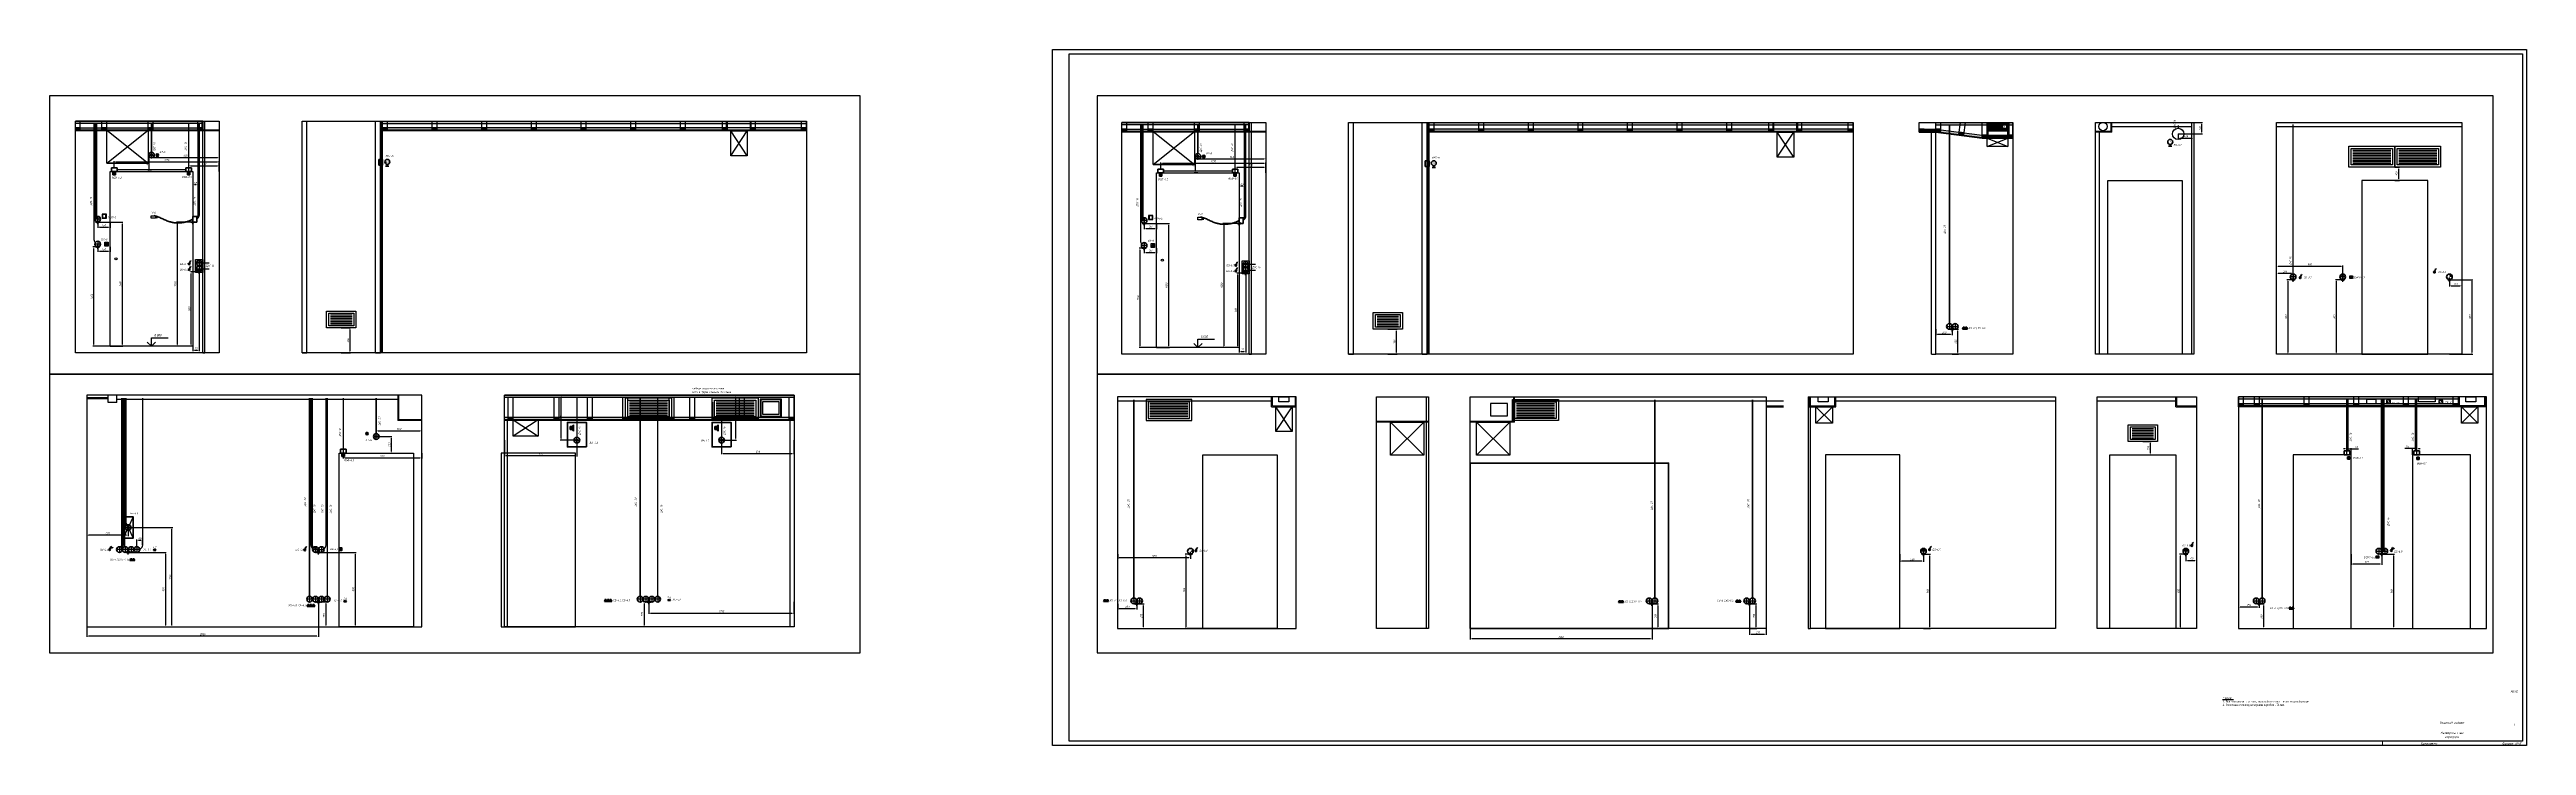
# Paper-space layout 'коридор' of a CAD drawing. Header units: millimetres. Extents: x -22 to 2972, y 412 to 1253.
# The model-space entities are those that its viewports show. They can reach past a viewport. Long polylines and large blocks are cut down to what shows.
import ezdxf
from ezdxf.enums import TextEntityAlignment as Align

# ---------------------------------------------------------------- set-up
doc = ezdxf.new("R2010")
doc.units = ezdxf.units.MM
doc.header["$PDMODE"] = 34
doc.header["$PDSIZE"] = 25
doc.linetypes.add('ACAD_ISO10W100', pattern=[18.5, 12, -3, 0.5, -3])
doc.linetypes.add('DASHED', pattern=[19.05, 12.7, -6.35])
for name, color, linetype in [('01 Черновое', 7, 'Continuous'), ('02 ОВиК', 7, 'Continuous'), ('02 Розетки', 7, 'Continuous'), ('03 Потолок', 7, 'Continuous'), ('04 Лючки', 7, 'Continuous'), ('04 Мебель', 5, 'Continuous'), ('04 Освещение', 7, 'Continuous'), ('05 Слаботочка', 7, 'Continuous'), ('06 Авт-ка климата', 7, 'Continuous'), ('08 Пож. и техн. сигн.', 7, 'Continuous'), ('10 Перегородки', 7, 'Continuous'), ('11 Привязка размеры', 7, 'Continuous'), ('stamp', 7, 'Continuous')]:
    doc.layers.add(name, color=color, linetype=linetype)
doc.layers.add('100 noprint', color=1, linetype='Continuous', plot=False)
doc.layers.add('noprint', color=2, linetype='Continuous', plot=False)
doc.styles.get("Standard").update_dxf_attribs({"font": 'Ubuntu-R.ttf'})
doc.styles.add('ГОСТ-ISOCPEUR', font='isocpeui.ttf', dxfattribs={"width": 0.8})
doc.dimstyles.new('ISO-25', dxfattribs={"dimtxt": 2.5, "dimasz": 2.5, "dimexe": 1.25, "dimexo": 0.625, "dimtad": 1, "dimtxsty": 'Standard', "dimcen": 2.5, "dimadec": 0, "dimazin": 0, "dimtfac": 1, "dimtmove": 0, "dimatfit": 3, "dimfxl": 1, "dimarcsym": 0})

# ---------------------------------------------------------------- blocks, each defined once
blk = doc.blocks.new('часы')
at = {"color": 0, "lineweight": -2}
for q in [(9893.5, 982.5), (9894.2, 981.5)]:
    blk.add_line((9893.5, 981.5), q, dxfattribs=at)
blk.add_circle((9893.5, 981.5), 1.5, dxfattribs=at)
blk = doc.blocks.new('розетка скрытая трехполюсная')
at = {"color": 0, "lineweight": -2}
for p, q in [((-1.5, 1.5), (1.5, 1.5)), ((-1.5, 0), (1.5, 0)), ((0, 0), (0, 3))]:
    blk.add_line(p, q, dxfattribs=at)
blk.add_arc((0, 0), 1.5, 0, 180, dxfattribs=at)
blk = doc.blocks.new('кнопка 1')
at = {"color": 0, "lineweight": -2}
for p, q in [((0.3, 0.9), (1.4, 3.8)), ((1.4, 3.8), (2.3, 3.4))]:
    blk.add_line(p, q, dxfattribs=at)
blk.add_circle((0, 0), 1, dxfattribs=at)
blk = doc.blocks.new('кнопка 2')
at = {"color": 0, "lineweight": -2}
for p, q in [((0.3, 0.9), (1.4, 3.8)), ((0.7, 0.7), (2.9, 2.9)), ((1.4, 3.8), (2.3, 3.4)), ((2.9, 2.9), (3.7, 2))]:
    blk.add_line(p, q, dxfattribs=at)
blk.add_circle((0, 0), 1, dxfattribs=at)
blk = doc.blocks.new('розетка RJ-45')
at = {"color": 0, "lineweight": -2}
for p, q in [((-1.5, 0), (1.5, 0)), ((0, 0), (0, 1.5))]:
    blk.add_line(p, q, dxfattribs=at)
blk.add_arc((0, 0), 1.5, 0, 180, dxfattribs=at)
at = {"color": 0, "lineweight": -2, "style": 'ГОСТ-ISOCPEUR', "width": 0.4}
blk.add_text('RJ-45', height=2.5, dxfattribs=at).set_placement((0, 2.5), align=Align.CENTER)
blk = doc.blocks.new('регулятор')
at = {"color": 0, "lineweight": -2}
blk.add_lwpolyline([(-1.5, -1.5), (-1.5, 1.5), (1.5, 1.5), (1.5, -1.5)], close=True, dxfattribs=at)
blk.add_circle((0, 0), 1, dxfattribs=at)
blk = doc.blocks.new('АП 500х200')
at = {"color": 0, "lineweight": -2}
for p, q in [((-507, 207), (-47, 207)), ((-507, 187), (-47, 187)), ((-507, 167), (-47, 167)), ((-507, 147), (-47, 147)), ((-507, 127), (-47, 127)), ((-507, 107), (-47, 107)), ((-507, 87), (-47, 87)), ((-507, 67), (-47, 67)), ((-507, 47), (-47, 47))]:
    blk.add_line(p, q, dxfattribs=at)
for points in [[(-554, 0), (-554, 254), (0, 254), (0, 0)], [(-527, 27), (-527, 227), (-27, 227), (-27, 27)]]:
    blk.add_lwpolyline(points, close=True, dxfattribs=at)
blk = doc.blocks.new('*D133')
at = {"layer": '11 Привязка размеры', "color": 0, "lineweight": -2, "transparency": 16777216}
for p, q in [((24423, -30438), (24883, -30438)), ((24873, -30458), (24873, -31318)), ((24423, -31338), (24883, -31338))]:
    blk.add_line(p, q, dxfattribs=at)
at = {"layer": '11 Привязка размеры', "color": 0, "transparency": 16777216}
for points in [[(24876, -30458), (24869, -30458), (24873, -30438)], [(24869, -31318), (24876, -31318), (24873, -31338)]]:
    blk.add_solid(points, dxfattribs=at)
at = {"layer": 'Defpoints', "color": 0, "transparency": 16777216}
for p in [(24423, -30438), (24423, -31338), (24873, -31338)]:
    blk.add_point(p, dxfattribs=at)
at = {"layer": '11 Привязка размеры', "color": 0, "transparency": 16777216, "insert": (24850, -30888), "char_height": 25, "attachment_point": 5, "rotation": 90, "style": 'ГОСТ-ISOCPEUR'}
blk.add_mtext('900', dxfattribs=at)
blk = doc.blocks.new('*D134')
at = {"layer": '11 Привязка размеры', "color": 0, "lineweight": -2, "transparency": 16777216}
for p, q in [((24423, -30138), (24963, -30138)), ((24953, -31318), (24953, -30158)), ((24424, -31338), (24963, -31338))]:
    blk.add_line(p, q, dxfattribs=at)
at = {"layer": '11 Привязка размеры', "color": 0, "transparency": 16777216}
for points in [[(24957, -30158), (24950, -30158), (24953, -30138)], [(24950, -31318), (24957, -31318), (24953, -31338)]]:
    blk.add_solid(points, dxfattribs=at)
at = {"layer": 'Defpoints', "color": 0, "transparency": 16777216}
for p in [(24423, -30138), (24953, -30138), (24424, -31338)]:
    blk.add_point(p, dxfattribs=at)
at = {"layer": '11 Привязка размеры', "color": 0, "transparency": 16777216, "insert": (24931, -30738), "char_height": 25, "attachment_point": 5, "rotation": 90, "style": 'ГОСТ-ISOCPEUR'}
blk.add_mtext('1200', dxfattribs=at)
blk = doc.blocks.new('*D135')
at = {"layer": '11 Привязка размеры', "color": 0, "lineweight": -2, "transparency": 16777216}
for p, q in [((23923, -30138), (23923, -30242)), ((24403, -30232), (23943, -30232)), ((24423, -30138), (24423, -30242))]:
    blk.add_line(p, q, dxfattribs=at)
at = {"layer": '11 Привязка размеры', "color": 0, "transparency": 16777216}
for points in [[(23943, -30228), (23943, -30235), (23923, -30232)], [(24403, -30235), (24403, -30228), (24423, -30232)]]:
    blk.add_solid(points, dxfattribs=at)
at = {"layer": 'Defpoints', "color": 0, "transparency": 16777216}
for p in [(23923, -30138), (23923, -30232), (24423, -30138)]:
    blk.add_point(p, dxfattribs=at)
at = {"layer": '11 Привязка размеры', "color": 0, "transparency": 16777216, "insert": (24173, -30209), "char_height": 25, "attachment_point": 5, "style": 'ГОСТ-ISOCPEUR'}
blk.add_mtext('500', dxfattribs=at)
blk = doc.blocks.new('*D136')
at = {"layer": '11 Привязка размеры', "color": 0, "lineweight": -2, "transparency": 16777216}
for p, q in [((24530, -30366), (24530, -30281)), ((24550, -30291), (24577, -30291)), ((24597, -30348), (24597, -30281))]:
    blk.add_line(p, q, dxfattribs=at)
at = {"layer": '11 Привязка размеры', "color": 0, "transparency": 16777216}
for points in [[(24550, -30288), (24550, -30294), (24530, -30291)], [(24577, -30294), (24577, -30288), (24597, -30291)]]:
    blk.add_solid(points, dxfattribs=at)
at = {"layer": 'Defpoints', "color": 0, "transparency": 16777216}
for p in [(24530, -30366), (24597, -30291), (24597, -30348)]:
    blk.add_point(p, dxfattribs=at)
at = {"layer": '11 Привязка размеры', "color": 0, "transparency": 16777216, "insert": (24564, -30269), "char_height": 25, "attachment_point": 5, "style": 'ГОСТ-ISOCPEUR'}
blk.add_mtext('68', dxfattribs=at)
blk = doc.blocks.new('*D139')
at = {"layer": '11 Привязка размеры', "color": 0, "lineweight": -2, "transparency": 16777216}
for p, q in [((26723, -31038), (26825, -31038)), ((26815, -31058), (26815, -31318)), ((26723, -31338), (26825, -31338))]:
    blk.add_line(p, q, dxfattribs=at)
at = {"layer": '11 Привязка размеры', "color": 0, "transparency": 16777216}
for points in [[(26818, -31058), (26812, -31058), (26815, -31038)], [(26812, -31318), (26818, -31318), (26815, -31338)]]:
    blk.add_solid(points, dxfattribs=at)
at = {"layer": 'Defpoints', "color": 0, "transparency": 16777216}
for p in [(26723, -31038), (26723, -31338), (26815, -31338)]:
    blk.add_point(p, dxfattribs=at)
at = {"layer": '11 Привязка размеры', "color": 0, "transparency": 16777216, "insert": (26792, -31205), "char_height": 25, "attachment_point": 5, "rotation": 90, "style": 'ГОСТ-ISOCPEUR'}
blk.add_mtext('300', dxfattribs=at)
blk = doc.blocks.new('*D140')
at = {"layer": '11 Привязка размеры', "color": 0, "lineweight": -2, "transparency": 16777216}
for p, q in [((23923, -31038), (23923, -31460)), ((26723, -31038), (26723, -31460)), ((26703, -31450), (23943, -31450))]:
    blk.add_line(p, q, dxfattribs=at)
at = {"layer": '11 Привязка размеры', "color": 0, "transparency": 16777216}
for points in [[(23943, -31447), (23943, -31453), (23923, -31450)], [(26703, -31453), (26703, -31447), (26723, -31450)]]:
    blk.add_solid(points, dxfattribs=at)
at = {"layer": 'Defpoints', "color": 0, "transparency": 16777216}
for p in [(23923, -31038), (26723, -31038), (23923, -31450)]:
    blk.add_point(p, dxfattribs=at)
at = {"layer": '11 Привязка размеры', "color": 0, "transparency": 16777216, "insert": (25323, -31427), "char_height": 25, "attachment_point": 5, "style": 'ГОСТ-ISOCPEUR'}
blk.add_mtext('2800', dxfattribs=at)
blk = doc.blocks.new('геркон')
at = {"lineweight": -2}
for points in [[(3, 2), (3, 3), (0, 3), (0, 2)], [(3, 0), (3, 1), (0, 1), (0, 0)]]:
    blk.add_hatch(color=0, dxfattribs=at).paths.add_polyline_path(points)
at = {"color": 0, "lineweight": -2}
for p, q in [((0, 0), (0, 3)), ((0, 3), (3, 3)), ((0, 2), (3, 2)), ((0, 1), (3, 1)), ((3, 0), (0, 0)), ((3, 3), (3, 0))]:
    blk.add_line(p, q, dxfattribs=at)
blk = doc.blocks.new('*D141')
at = {"layer": '11 Привязка размеры', "color": 0, "lineweight": -2, "transparency": 16777216}
for p, q in [((27023, -29191), (27023, -29304)), ((27043, -29294), (27953, -29294)), ((27973, -29238), (27973, -29304))]:
    blk.add_line(p, q, dxfattribs=at)
at = {"layer": '11 Привязка размеры', "color": 0, "transparency": 16777216}
for points in [[(27043, -29291), (27043, -29297), (27023, -29294)], [(27953, -29297), (27953, -29291), (27973, -29294)]]:
    blk.add_solid(points, dxfattribs=at)
at = {"layer": 'Defpoints', "color": 0, "transparency": 16777216}
for p in [(27023, -29191), (27973, -29238), (27973, -29294)]:
    blk.add_point(p, dxfattribs=at)
at = {"layer": '11 Привязка размеры', "color": 0, "transparency": 16777216, "insert": (27498, -29272), "char_height": 25, "attachment_point": 5, "style": 'ГОСТ-ISOCPEUR'}
blk.add_mtext('950', dxfattribs=at)
blk = doc.blocks.new('*D142')
at = {"layer": '11 Привязка размеры', "color": 0, "lineweight": -2, "transparency": 16777216}
for p, q in [((26723, -30438), (27179, -30438)), ((27169, -30458), (27169, -31318)), ((26723, -31338), (27179, -31338))]:
    blk.add_line(p, q, dxfattribs=at)
at = {"layer": '11 Привязка размеры', "color": 0, "transparency": 16777216}
for points in [[(27172, -30458), (27165, -30458), (27169, -30438)], [(27165, -31318), (27172, -31318), (27169, -31338)]]:
    blk.add_solid(points, dxfattribs=at)
at = {"layer": 'Defpoints', "color": 0, "transparency": 16777216}
for p in [(26723, -30438), (26723, -31338), (27169, -31338)]:
    blk.add_point(p, dxfattribs=at)
at = {"layer": '11 Привязка размеры', "color": 0, "transparency": 16777216, "insert": (27146, -30888), "char_height": 25, "attachment_point": 5, "rotation": 90, "style": 'ГОСТ-ISOCPEUR'}
blk.add_mtext('900', dxfattribs=at)
blk = doc.blocks.new('*D143')
at = {"layer": '11 Привязка размеры', "color": 0, "lineweight": -2, "transparency": 16777216}
for p, q in [((27423, -29038), (27613, -29038)), ((27423, -29238), (27613, -29238)), ((27603, -29058), (27603, -29218))]:
    blk.add_line(p, q, dxfattribs=at)
at = {"layer": '11 Привязка размеры', "color": 0, "transparency": 16777216}
for points in [[(27606, -29058), (27599, -29058), (27603, -29038)], [(27599, -29218), (27606, -29218), (27603, -29238)]]:
    blk.add_solid(points, dxfattribs=at)
at = {"layer": 'Defpoints', "color": 0, "transparency": 16777216}
for p in [(27423, -29038), (27423, -29238), (27603, -29238)]:
    blk.add_point(p, dxfattribs=at)
at = {"layer": '11 Привязка размеры', "color": 0, "transparency": 16777216, "insert": (27580, -29138), "char_height": 25, "attachment_point": 5, "rotation": 90, "style": 'ГОСТ-ISOCPEUR'}
blk.add_mtext('200', dxfattribs=at)
blk = doc.blocks.new('*D144')
at = {"layer": '11 Привязка размеры', "color": 0, "lineweight": -2, "transparency": 16777216}
for p, q in [((27423, -29038), (27423, -28958)), ((27443, -28968), (27953, -28968)), ((27973, -29038), (27973, -28958))]:
    blk.add_line(p, q, dxfattribs=at)
at = {"layer": '11 Привязка размеры', "color": 0, "transparency": 16777216}
for points in [[(27443, -28965), (27443, -28972), (27423, -28968)], [(27953, -28972), (27953, -28965), (27973, -28968)]]:
    blk.add_solid(points, dxfattribs=at)
at = {"layer": 'Defpoints', "color": 0, "transparency": 16777216}
for p in [(27423, -29038), (27973, -28968), (27973, -29038)]:
    blk.add_point(p, dxfattribs=at)
at = {"layer": '11 Привязка размеры', "color": 0, "transparency": 16777216, "insert": (27698, -28946), "char_height": 25, "attachment_point": 5, "style": 'ГОСТ-ISOCPEUR'}
blk.add_mtext('550', dxfattribs=at)
blk = doc.blocks.new('громкоговоритель')
at = {"color": 0, "lineweight": -2}
for p, q in [((0, -2), (0, 2)), ((0, 2), (2, 2)), ((2, 2), (4, 4)), ((2, 2), (2, -2)), ((4, 4), (4, -4)), ((2, -2), (0, -2)), ((2, -2), (4, -4))]:
    blk.add_line(p, q, dxfattribs=at)
blk = doc.blocks.new('*D148')
at = {"layer": '11 Привязка размеры', "color": 0, "lineweight": -2, "transparency": 16777216}
for p, q in [((30718, -31038), (30718, -31183)), ((32473, -31038), (32473, -31183)), ((30738, -31173), (32453, -31173))]:
    blk.add_line(p, q, dxfattribs=at)
at = {"layer": '11 Привязка размеры', "color": 0, "transparency": 16777216}
for points in [[(30738, -31170), (30738, -31176), (30718, -31173)], [(32453, -31176), (32453, -31170), (32473, -31173)]]:
    blk.add_solid(points, dxfattribs=at)
at = {"layer": 'Defpoints', "color": 0, "transparency": 16777216}
for p in [(30718, -31038), (32473, -31038), (32473, -31173)]:
    blk.add_point(p, dxfattribs=at)
at = {"layer": '11 Привязка размеры', "color": 0, "transparency": 16777216, "insert": (31596, -31151), "char_height": 25, "attachment_point": 5, "style": 'ГОСТ-ISOCPEUR'}
blk.add_mtext('1755', dxfattribs=at)
blk = doc.blocks.new('*D149')
at = {"layer": '11 Привязка размеры', "color": 0, "lineweight": -2, "transparency": 16777216}
for p, q in [((30718, -31038), (30650, -31038)), ((30660, -31058), (30660, -31318)), ((30718, -31338), (30650, -31338))]:
    blk.add_line(p, q, dxfattribs=at)
at = {"layer": '11 Привязка размеры', "color": 0, "transparency": 16777216}
for points in [[(30663, -31058), (30657, -31058), (30660, -31038)], [(30657, -31318), (30663, -31318), (30660, -31338)]]:
    blk.add_solid(points, dxfattribs=at)
at = {"layer": 'Defpoints', "color": 0, "transparency": 16777216}
for p in [(30718, -31038), (30660, -31338), (30718, -31338)]:
    blk.add_point(p, dxfattribs=at)
at = {"layer": '11 Привязка размеры', "color": 0, "transparency": 16777216, "insert": (30637, -31189), "char_height": 25, "attachment_point": 5, "rotation": 90, "style": 'ГОСТ-ISOCPEUR'}
blk.add_mtext('300', dxfattribs=at)
blk = doc.blocks.new('*D150')
at = {"layer": '11 Привязка размеры', "color": 0, "lineweight": -2, "transparency": 16777216}
for p, q in [((28973, -29083), (28973, -29280)), ((29828, -29270), (28993, -29270)), ((29848, -29083), (29848, -29280))]:
    blk.add_line(p, q, dxfattribs=at)
at = {"layer": '11 Привязка размеры', "color": 0, "transparency": 16777216}
for points in [[(28993, -29266), (28993, -29273), (28973, -29270)], [(29828, -29273), (29828, -29266), (29848, -29270)]]:
    blk.add_solid(points, dxfattribs=at)
at = {"layer": 'Defpoints', "color": 0, "transparency": 16777216}
for p in [(28973, -29083), (28973, -29270), (29848, -29083)]:
    blk.add_point(p, dxfattribs=at)
at = {"layer": '11 Привязка размеры', "color": 0, "transparency": 16777216, "insert": (29411, -29247), "char_height": 25, "attachment_point": 5, "style": 'ГОСТ-ISOCPEUR'}
blk.add_mtext('875', dxfattribs=at)
blk = doc.blocks.new('*D151')
at = {"layer": '11 Привязка размеры', "color": 0, "lineweight": -2, "transparency": 16777216}
for p, q in [((31598, -29083), (31598, -29252)), ((31618, -29242), (32453, -29242)), ((32473, -29083), (32473, -29252))]:
    blk.add_line(p, q, dxfattribs=at)
at = {"layer": '11 Привязка размеры', "color": 0, "transparency": 16777216}
for points in [[(31618, -29239), (31618, -29245), (31598, -29242)], [(32453, -29245), (32453, -29239), (32473, -29242)]]:
    blk.add_solid(points, dxfattribs=at)
at = {"layer": 'Defpoints', "color": 0, "transparency": 16777216}
for p in [(31598, -29083), (32473, -29083), (32473, -29242)]:
    blk.add_point(p, dxfattribs=at)
at = {"layer": '11 Привязка размеры', "color": 0, "transparency": 16777216, "insert": (32036, -29220), "char_height": 25, "attachment_point": 5, "style": 'ГОСТ-ISOCPEUR'}
blk.add_mtext('875', dxfattribs=at)
blk = doc.blocks.new('*D152')
at = {"layer": '11 Привязка размеры', "color": 0, "lineweight": -2, "transparency": 16777216}
for p, q in [((31598, -28538), (31780, -28538)), ((31770, -29063), (31770, -28558)), ((31598, -29083), (31780, -29083))]:
    blk.add_line(p, q, dxfattribs=at)
at = {"layer": '11 Привязка размеры', "color": 0, "transparency": 16777216}
for points in [[(31773, -28558), (31767, -28558), (31770, -28538)], [(31767, -29063), (31773, -29063), (31770, -29083)]]:
    blk.add_solid(points, dxfattribs=at)
at = {"layer": 'Defpoints', "color": 0, "transparency": 16777216}
for p in [(31598, -28538), (31770, -28538), (31598, -29083)]:
    blk.add_point(p, dxfattribs=at)
at = {"layer": '11 Привязка размеры', "color": 0, "transparency": 16777216, "insert": (31747, -28811), "char_height": 25, "attachment_point": 5, "rotation": 90, "style": 'ГОСТ-ISOCPEUR'}
blk.add_mtext('545', dxfattribs=at)
blk = doc.blocks.new('*D153')
at = {"layer": '11 Привязка размеры', "color": 0, "lineweight": -2, "transparency": 16777216}
for p, q in [((29848, -28538), (29648, -28538)), ((29658, -29063), (29658, -28558)), ((29848, -29083), (29648, -29083))]:
    blk.add_line(p, q, dxfattribs=at)
at = {"layer": '11 Привязка размеры', "color": 0, "transparency": 16777216}
for points in [[(29661, -28558), (29655, -28558), (29658, -28538)], [(29655, -29063), (29661, -29063), (29658, -29083)]]:
    blk.add_solid(points, dxfattribs=at)
at = {"layer": 'Defpoints', "color": 0, "transparency": 16777216}
for p in [(29658, -28538), (29848, -28538), (29848, -29083)]:
    blk.add_point(p, dxfattribs=at)
at = {"layer": '11 Привязка размеры', "color": 0, "transparency": 16777216, "insert": (29636, -28811), "char_height": 25, "attachment_point": 5, "rotation": 90, "style": 'ГОСТ-ISOCPEUR'}
blk.add_mtext('545', dxfattribs=at)
blk = doc.blocks.new('дроссель d100')
at = {"color": 0}
for p, q in [((0, 0), (0, 100)), ((0, 100), (250, 100)), ((250, 0), (0, 0)), ((103, 15), (147, 85)), ((250, 100), (250, 0))]:
    blk.add_line(p, q, dxfattribs=at)
at = {"color": 0, "linetype": 'DASHED'}
blk.add_line((75, 50), (125, 50), dxfattribs=at)
at = {"color": 0}
for centre, radius in [((50, 50), 25), ((125, 50), 12.5)]:
    blk.add_circle(centre, radius, dxfattribs=at)
at = {"color": 0, "style": 'ГОСТ-ISOCPEUR', "width": 0.8}
blk.add_text('M', height=20, dxfattribs=at).set_placement((50, 50), align=Align.MIDDLE_CENTER)
blk = doc.blocks.new('Охранный датчик')
blk.add_hatch(color=0).paths.add_polyline_path([(3, 3), (0, 3), (0, 0), (3, 0), (1.5, 1.5)])
at = {"color": 0}
for p, q in [((3, 3), (1.5, 1.5)), ((1.5, 1.5), (3, 0))]:
    blk.add_line(p, q, dxfattribs=at)
blk.add_lwpolyline([(3, 0), (0, 0), (0, 3), (3, 3)], close=True, dxfattribs=at)
blk = doc.blocks.new('ИП')
at = {"color": 0}
for p, q in [((0.9, 1.5), (1.9, 1.5)), ((1.4, 1), (1.4, 2)), ((4.1, 1.5), (3.1, 1.5))]:
    blk.add_line(p, q, dxfattribs=at)
blk.add_lwpolyline([(0, 0), (5, 0), (5, 3), (0, 3)], close=True, dxfattribs=at)
blk = doc.blocks.new('датчик температуры и влажности')
at = {"color": 0, "lineweight": -2}
for p, q in [((-2, 0), (2, 0)), ((0, 2), (0, 0))]:
    blk.add_line(p, q, dxfattribs=at)
blk.add_circle((0, 5), 3, dxfattribs=at)
at = {"color": 0, "lineweight": -2, "style": 'ГОСТ-ISOCPEUR', "width": 0.6}
blk.add_text('d/t', height=2.5, rotation=360, dxfattribs=at).set_placement((0, 5), align=Align.MIDDLE_CENTER)
blk = doc.blocks.new('видеокамера 800х600')
at = {"color": 0}
for p, q in [((0, 0), (0, 3)), ((0, 3), (5, 3)), ((5, 0), (0, 0)), ((5, 3), (5, 0)), ((5, 1.5), (6.5, 3)), ((6.5, 0), (5, 1.5)), ((6.5, 3), (6.5, 0))]:
    blk.add_line(p, q, dxfattribs=at)
blk = doc.blocks.new('аудиодомофон')
at = {"color": 0, "lineweight": -2}
for p, q in [((1, 1.5), (1, 3.5)), ((1, 3.5), (2, 3.5)), ((2, 1.5), (1, 1.5)), ((2, 3.5), (3, 4.5)), ((2, 3.5), (2, 1.5)), ((2, 1.5), (3, 0.5)), ((3, 4.5), (3, 0.5))]:
    blk.add_line(p, q, dxfattribs=at)
blk.add_lwpolyline([(0, 0), (0, 5), (4, 5), (4, 0)], close=True, dxfattribs=at)
blk = doc.blocks.new('монитор')
at = {"color": 0}
for points in [[(5, 5), (0, 5), (0, 0), (5, 0)], [(4.5, 4.5), (0.5, 4.5), (0.5, 0.5), (4.5, 0.5)]]:
    blk.add_lwpolyline(points, close=True, dxfattribs=at)
blk = doc.blocks.new('*D159')
at = {"layer": '11 Привязка размеры', "color": 0, "lineweight": -2, "transparency": 16777216}
for p, q in [((-13550, -43420), (-13550, -44379)), ((-13627, -44320), (-13627, -44379)), ((-13607, -44369), (-13570, -44369))]:
    blk.add_line(p, q, dxfattribs=at)
at = {"layer": '11 Привязка размеры', "color": 0, "transparency": 16777216}
for points in [[(-13607, -44366), (-13607, -44373), (-13627, -44369)], [(-13570, -44373), (-13570, -44366), (-13550, -44369)]]:
    blk.add_solid(points, dxfattribs=at)
at = {"layer": 'Defpoints', "color": 0, "transparency": 16777216}
for p in [(-13550, -43420), (-13627, -44320), (-13550, -44369)]:
    blk.add_point(p, dxfattribs=at)
at = {"layer": '11 Привязка размеры', "color": 0, "transparency": 16777216, "insert": (-13589, -44347), "char_height": 25, "attachment_point": 5, "style": 'ГОСТ-ISOCPEUR'}
blk.add_mtext('77', dxfattribs=at)
blk = doc.blocks.new('*D160')
at = {"layer": '11 Привязка размеры', "color": 0, "lineweight": -2, "transparency": 16777216}
for p, q in [((-13550, -43420), (-13656, -43420)), ((-13646, -44300), (-13646, -43440)), ((-13627, -44320), (-13656, -44320))]:
    blk.add_line(p, q, dxfattribs=at)
at = {"layer": '11 Привязка размеры', "color": 0, "transparency": 16777216}
for points in [[(-13643, -43440), (-13650, -43440), (-13646, -43420)], [(-13650, -44300), (-13643, -44300), (-13646, -44320)]]:
    blk.add_solid(points, dxfattribs=at)
at = {"layer": 'Defpoints', "color": 0, "transparency": 16777216}
for p in [(-13646, -43420), (-13550, -43420), (-13627, -44320)]:
    blk.add_point(p, dxfattribs=at)
at = {"layer": '11 Привязка размеры', "color": 0, "transparency": 16777216, "insert": (-13669, -43870), "char_height": 25, "attachment_point": 5, "rotation": 90, "style": 'ГОСТ-ISOCPEUR'}
blk.add_mtext('900', dxfattribs=at)
blk = doc.blocks.new('*D161')
at = {"layer": '11 Привязка размеры', "color": 0, "lineweight": -2, "transparency": 16777216}
for p, q in [((-14777, -43120), (-14838, -43120)), ((-14828, -43140), (-14828, -44300)), ((-14627, -44320), (-14838, -44320))]:
    blk.add_line(p, q, dxfattribs=at)
at = {"layer": '11 Привязка размеры', "color": 0, "transparency": 16777216}
for points in [[(-14825, -43140), (-14832, -43140), (-14828, -43120)], [(-14832, -44300), (-14825, -44300), (-14828, -44320)]]:
    blk.add_solid(points, dxfattribs=at)
at = {"layer": 'Defpoints', "color": 0, "transparency": 16777216}
for p in [(-14777, -43120), (-14828, -44320), (-14627, -44320)]:
    blk.add_point(p, dxfattribs=at)
at = {"layer": '11 Привязка размеры', "color": 0, "transparency": 16777216, "insert": (-14851, -43720), "char_height": 25, "attachment_point": 5, "rotation": 90, "style": 'ГОСТ-ISOCPEUR'}
blk.add_mtext('1200', dxfattribs=at)
blk = doc.blocks.new('*D162')
at = {"layer": '11 Привязка размеры', "color": 0, "lineweight": -2, "transparency": 16777216}
for p, q in [((-14777, -43120), (-14777, -43181)), ((-14627, -43120), (-14627, -43181)), ((-14757, -43171), (-14647, -43171))]:
    blk.add_line(p, q, dxfattribs=at)
at = {"layer": '11 Привязка размеры', "color": 0, "transparency": 16777216}
for points in [[(-14757, -43168), (-14757, -43174), (-14777, -43171)], [(-14647, -43174), (-14647, -43168), (-14627, -43171)]]:
    blk.add_solid(points, dxfattribs=at)
at = {"layer": 'Defpoints', "color": 0, "transparency": 16777216}
for p in [(-14777, -43120), (-14627, -43120), (-14627, -43171)]:
    blk.add_point(p, dxfattribs=at)
at = {"layer": '11 Привязка размеры', "color": 0, "transparency": 16777216, "insert": (-14702, -43148), "char_height": 25, "attachment_point": 5, "style": 'ГОСТ-ISOCPEUR'}
blk.add_mtext('150', dxfattribs=at)
blk = doc.blocks.new('*D163')
at = {"layer": '11 Привязка размеры', "color": 0, "lineweight": -2, "transparency": 16777216}
for p, q in [((-14777, -42820), (-14472, -42820)), ((-14482, -42840), (-14482, -44300)), ((-14627, -44320), (-14472, -44320))]:
    blk.add_line(p, q, dxfattribs=at)
at = {"layer": '11 Привязка размеры', "color": 0, "transparency": 16777216}
for points in [[(-14479, -42840), (-14486, -42840), (-14482, -42820)], [(-14486, -44300), (-14479, -44300), (-14482, -44320)]]:
    blk.add_solid(points, dxfattribs=at)
at = {"layer": 'Defpoints', "color": 0, "transparency": 16777216}
for p in [(-14777, -42820), (-14627, -44320), (-14482, -44320)]:
    blk.add_point(p, dxfattribs=at)
at = {"layer": '11 Привязка размеры', "color": 0, "transparency": 16777216, "insert": (-14505, -43570), "char_height": 25, "attachment_point": 5, "rotation": 90, "style": 'ГОСТ-ISOCPEUR'}
blk.add_mtext('1500', dxfattribs=at)
blk = doc.blocks.new('*D164')
at = {"layer": '11 Привязка размеры', "color": 0, "lineweight": -2, "transparency": 16777216}
for p, q in [((-14777, -42820), (-14777, -42891)), ((-14627, -42820), (-14627, -42891)), ((-14757, -42881), (-14647, -42881))]:
    blk.add_line(p, q, dxfattribs=at)
at = {"layer": '11 Привязка размеры', "color": 0, "transparency": 16777216}
for points in [[(-14757, -42877), (-14757, -42884), (-14777, -42881)], [(-14647, -42884), (-14647, -42877), (-14627, -42881)]]:
    blk.add_solid(points, dxfattribs=at)
at = {"layer": 'Defpoints', "color": 0, "transparency": 16777216}
for p in [(-14777, -42820), (-14627, -42820), (-14627, -42881)]:
    blk.add_point(p, dxfattribs=at)
at = {"layer": '11 Привязка размеры', "color": 0, "transparency": 16777216, "insert": (-14702, -42858), "char_height": 25, "attachment_point": 5, "style": 'ГОСТ-ISOCPEUR'}
blk.add_mtext('150', dxfattribs=at)
blk = doc.blocks.new('*D165')
at = {"layer": '11 Привязка размеры', "color": 0, "lineweight": -2, "transparency": 16777216}
for p, q in [((-13627, -42820), (-13825, -42820)), ((-13815, -42840), (-13815, -44300)), ((-13627, -44320), (-13825, -44320))]:
    blk.add_line(p, q, dxfattribs=at)
at = {"layer": '11 Привязка размеры', "color": 0, "transparency": 16777216}
for points in [[(-13812, -42840), (-13819, -42840), (-13815, -42820)], [(-13819, -44300), (-13812, -44300), (-13815, -44320)]]:
    blk.add_solid(points, dxfattribs=at)
at = {"layer": 'Defpoints', "color": 0, "transparency": 16777216}
for p in [(-13627, -42820), (-13815, -44320), (-13627, -44320)]:
    blk.add_point(p, dxfattribs=at)
at = {"layer": '11 Привязка размеры', "color": 0, "transparency": 16777216, "insert": (-13838, -43570), "char_height": 25, "attachment_point": 5, "rotation": 90, "style": 'ГОСТ-ISOCPEUR'}
blk.add_mtext('1500', dxfattribs=at)
blk = doc.blocks.new('*D166')
at = {"layer": '11 Привязка размеры', "color": 0, "lineweight": -2, "transparency": 16777216}
for p, q in [((-13677, -42210), (-13677, -42130)), ((-13657, -42140), (-13327, -42140)), ((-13307, -42210), (-13307, -42130))]:
    blk.add_line(p, q, dxfattribs=at)
at = {"layer": '11 Привязка размеры', "color": 0, "transparency": 16777216}
for points in [[(-13657, -42137), (-13657, -42144), (-13677, -42140)], [(-13327, -42144), (-13327, -42137), (-13307, -42140)]]:
    blk.add_solid(points, dxfattribs=at)
at = {"layer": 'Defpoints', "color": 0, "transparency": 16777216}
for p in [(-13677, -42210), (-13307, -42140), (-13307, -42210)]:
    blk.add_point(p, dxfattribs=at)
at = {"layer": '11 Привязка размеры', "color": 0, "transparency": 16777216, "insert": (-13492, -42118), "char_height": 25, "attachment_point": 5, "style": 'ГОСТ-ISOCPEUR'}
blk.add_mtext('370', dxfattribs=at)
blk = doc.blocks.new('*D167')
at = {"layer": '11 Привязка размеры', "color": 0, "lineweight": -2, "transparency": 16777216}
for p, q in [((-14577, -42163), (-14577, -42083)), ((-14557, -42093), (-13327, -42093)), ((-13307, -42209), (-13307, -42083))]:
    blk.add_line(p, q, dxfattribs=at)
at = {"layer": '11 Привязка размеры', "color": 0, "transparency": 16777216}
for points in [[(-14557, -42090), (-14557, -42096), (-14577, -42093)], [(-13327, -42096), (-13327, -42090), (-13307, -42093)]]:
    blk.add_solid(points, dxfattribs=at)
at = {"layer": 'Defpoints', "color": 0, "transparency": 16777216}
for p in [(-14577, -42163), (-13307, -42093), (-13307, -42209)]:
    blk.add_point(p, dxfattribs=at)
at = {"layer": '11 Привязка размеры', "color": 0, "transparency": 16777216, "insert": (-13942, -42070), "char_height": 25, "attachment_point": 5, "style": 'ГОСТ-ISOCPEUR'}
blk.add_mtext('1270', dxfattribs=at)
blk = doc.blocks.new('*D168')
at = {"layer": '11 Привязка размеры', "color": 0, "lineweight": -2, "transparency": 16777216}
for p, q in [((-14127, -42010), (-14127, -42049)), ((-14107, -42039), (-13327, -42039)), ((-13307, -42010), (-13307, -42049))]:
    blk.add_line(p, q, dxfattribs=at)
at = {"layer": '11 Привязка размеры', "color": 0, "transparency": 16777216}
for points in [[(-14107, -42035), (-14107, -42042), (-14127, -42039)], [(-13327, -42042), (-13327, -42035), (-13307, -42039)]]:
    blk.add_solid(points, dxfattribs=at)
at = {"layer": 'Defpoints', "color": 0, "transparency": 16777216}
for p in [(-14127, -42010), (-13307, -42010), (-13307, -42039)]:
    blk.add_point(p, dxfattribs=at)
at = {"layer": '11 Привязка размеры', "color": 0, "transparency": 16777216, "insert": (-13717, -42016), "char_height": 25, "attachment_point": 5, "style": 'ГОСТ-ISOCPEUR'}
blk.add_mtext('820', dxfattribs=at)
blk = doc.blocks.new('*D169')
at = {"layer": '11 Привязка размеры', "color": 0, "lineweight": -2, "transparency": 16777216}
for p, q in [((-14127, -42010), (-14171, -42010)), ((-14127, -42210), (-14171, -42210)), ((-14161, -42030), (-14161, -42190))]:
    blk.add_line(p, q, dxfattribs=at)
at = {"layer": '11 Привязка размеры', "color": 0, "transparency": 16777216}
for points in [[(-14157, -42030), (-14164, -42030), (-14161, -42010)], [(-14164, -42190), (-14157, -42190), (-14161, -42210)]]:
    blk.add_solid(points, dxfattribs=at)
at = {"layer": 'Defpoints', "color": 0, "transparency": 16777216}
for p in [(-14161, -42210), (-14127, -42010), (-14127, -42210)]:
    blk.add_point(p, dxfattribs=at)
at = {"layer": '11 Привязка размеры', "color": 0, "transparency": 16777216, "insert": (-14183, -42110), "char_height": 25, "attachment_point": 5, "rotation": 90, "style": 'ГОСТ-ISOCPEUR'}
blk.add_mtext('200', dxfattribs=at)
blk = doc.blocks.new('*D170')
at = {"layer": '11 Привязка размеры', "color": 0, "lineweight": -2, "transparency": 16777216}
for p, q in [((-11832, -44100), (-11719, -44100)), ((-11729, -44120), (-11729, -44380)), ((-11832, -44400), (-11719, -44400))]:
    blk.add_line(p, q, dxfattribs=at)
at = {"layer": '11 Привязка размеры', "color": 0, "transparency": 16777216}
for points in [[(-11726, -44120), (-11732, -44120), (-11729, -44100)], [(-11732, -44380), (-11726, -44380), (-11729, -44400)]]:
    blk.add_solid(points, dxfattribs=at)
at = {"layer": 'Defpoints', "color": 0, "transparency": 16777216}
for p in [(-11832, -44100), (-11832, -44400), (-11729, -44400)]:
    blk.add_point(p, dxfattribs=at)
at = {"layer": '11 Привязка размеры', "color": 0, "transparency": 16777216, "insert": (-11752, -44250), "char_height": 25, "attachment_point": 5, "rotation": 90, "style": 'ГОСТ-ISOCPEUR'}
blk.add_mtext('300', dxfattribs=at)
blk = doc.blocks.new('*D171')
at = {"layer": '11 Привязка размеры', "color": 0, "lineweight": -2, "transparency": 16777216}
for p, q in [((-5008, -44100), (-4934, -44100)), ((-4944, -44120), (-4944, -44380)), ((-5008, -44400), (-4934, -44400))]:
    blk.add_line(p, q, dxfattribs=at)
at = {"layer": '11 Привязка размеры', "color": 0, "transparency": 16777216}
for points in [[(-4941, -44120), (-4948, -44120), (-4944, -44100)], [(-4948, -44380), (-4941, -44380), (-4944, -44400)]]:
    blk.add_solid(points, dxfattribs=at)
at = {"layer": 'Defpoints', "color": 0, "transparency": 16777216}
for p in [(-5008, -44100), (-5008, -44400), (-4944, -44400)]:
    blk.add_point(p, dxfattribs=at)
at = {"layer": '11 Привязка размеры', "color": 0, "transparency": 16777216, "insert": (-4967, -44250), "char_height": 25, "attachment_point": 5, "rotation": 90, "style": 'ГОСТ-ISOCPEUR'}
blk.add_mtext('300', dxfattribs=at)
blk = doc.blocks.new('*D172')
at = {"layer": '11 Привязка размеры', "color": 0, "lineweight": -2, "transparency": 16777216}
for p, q in [((-5207, -44100), (-5207, -44172)), ((-5027, -44162), (-5187, -44162)), ((-5007, -44100), (-5007, -44172))]:
    blk.add_line(p, q, dxfattribs=at)
at = {"layer": '11 Привязка размеры', "color": 0, "transparency": 16777216}
for points in [[(-5187, -44158), (-5187, -44165), (-5207, -44162)], [(-5027, -44165), (-5027, -44158), (-5007, -44162)]]:
    blk.add_solid(points, dxfattribs=at)
at = {"layer": 'Defpoints', "color": 0, "transparency": 16777216}
for p in [(-5207, -44100), (-5207, -44162), (-5007, -44100)]:
    blk.add_point(p, dxfattribs=at)
at = {"layer": '11 Привязка размеры', "color": 0, "transparency": 16777216, "insert": (-5107, -44139), "char_height": 25, "attachment_point": 5, "style": 'ГОСТ-ISOCPEUR'}
blk.add_mtext('200', dxfattribs=at)
blk = doc.blocks.new('датчик температуры')
at = {"color": 0, "lineweight": -2}
for p, q in [((-2, 0), (2, 0)), ((0, 2), (0, 0))]:
    blk.add_line(p, q, dxfattribs=at)
blk.add_circle((0, 5), 3, dxfattribs=at)
at = {"color": 0, "lineweight": -2, "style": 'ГОСТ-ISOCPEUR', "width": 0.6}
blk.add_text('T', height=2.5, rotation=360, dxfattribs=at).set_placement((0, 5), align=Align.MIDDLE_CENTER)
blk = doc.blocks.new('*D173')
at = {"layer": '11 Привязка размеры', "color": 0, "lineweight": -2, "transparency": 16777216}
for p, q in [((-2276, -41600), (-1981, -41600)), ((-1991, -41719), (-1991, -41620)), ((-2276, -41739), (-1981, -41739))]:
    blk.add_line(p, q, dxfattribs=at)
at = {"layer": '11 Привязка размеры', "color": 0, "transparency": 16777216}
for points in [[(-1987, -41620), (-1994, -41620), (-1991, -41600)], [(-1994, -41719), (-1987, -41719), (-1991, -41739)]]:
    blk.add_solid(points, dxfattribs=at)
at = {"layer": 'Defpoints', "color": 0, "transparency": 16777216}
for p in [(-2276, -41600), (-1991, -41600), (-2276, -41739)]:
    blk.add_point(p, dxfattribs=at)
at = {"layer": '11 Привязка размеры', "color": 0, "transparency": 16777216, "insert": (-2013, -41669), "char_height": 25, "attachment_point": 5, "rotation": 90, "style": 'ГОСТ-ISOCPEUR'}
blk.add_mtext('139', dxfattribs=at)
blk = doc.blocks.new('*D174')
at = {"layer": '11 Привязка размеры', "color": 0, "lineweight": -2, "transparency": 16777216}
for p, q in [((-2276, -41739), (-2276, -41801)), ((-2256, -41791), (-2107, -41791)), ((-2087, -41739), (-2087, -41801))]:
    blk.add_line(p, q, dxfattribs=at)
at = {"layer": '11 Привязка размеры', "color": 0, "transparency": 16777216}
for points in [[(-2256, -41788), (-2256, -41795), (-2276, -41791)], [(-2107, -41795), (-2107, -41788), (-2087, -41791)]]:
    blk.add_solid(points, dxfattribs=at)
at = {"layer": 'Defpoints', "color": 0, "transparency": 16777216}
for p in [(-2276, -41739), (-2087, -41739), (-2087, -41791)]:
    blk.add_point(p, dxfattribs=at)
at = {"layer": '11 Привязка размеры', "color": 0, "transparency": 16777216, "insert": (-2182, -41769), "char_height": 25, "attachment_point": 5, "style": 'ГОСТ-ISOCPEUR'}
blk.add_mtext('189', dxfattribs=at)
blk = doc.blocks.new('*D175')
at = {"layer": '11 Привязка размеры', "color": 0, "lineweight": -2, "transparency": 16777216}
for p, q in [((-13627, -42210), (-13627, -42380)), ((-13565, -42181), (-13565, -42380)), ((-13585, -42370), (-13607, -42370))]:
    blk.add_line(p, q, dxfattribs=at)
at = {"layer": '11 Привязка размеры', "color": 0, "transparency": 16777216}
for points in [[(-13607, -42367), (-13607, -42373), (-13627, -42370)], [(-13585, -42373), (-13585, -42367), (-13565, -42370)]]:
    blk.add_solid(points, dxfattribs=at)
at = {"layer": 'Defpoints', "color": 0, "transparency": 16777216}
for p in [(-13627, -42210), (-13565, -42181), (-13627, -42370)]:
    blk.add_point(p, dxfattribs=at)
at = {"layer": '11 Привязка размеры', "color": 0, "transparency": 16777216, "insert": (-13596, -42348), "char_height": 25, "attachment_point": 5, "style": 'ГОСТ-ISOCPEUR'}
blk.add_mtext('63', dxfattribs=at)
blk = doc.blocks.new('*D176')
at = {"layer": '11 Привязка размеры', "color": 0, "lineweight": -2, "transparency": 16777216}
for p, q in [((-887, -43500), (-961, -43500)), ((-951, -43520), (-951, -44380)), ((-887, -44400), (-961, -44400))]:
    blk.add_line(p, q, dxfattribs=at)
at = {"layer": '11 Привязка размеры', "color": 0, "transparency": 16777216}
for points in [[(-948, -43520), (-954, -43520), (-951, -43500)], [(-954, -44380), (-948, -44380), (-951, -44400)]]:
    blk.add_solid(points, dxfattribs=at)
at = {"layer": 'Defpoints', "color": 0, "transparency": 16777216}
for p in [(-887, -43500), (-951, -44400), (-887, -44400)]:
    blk.add_point(p, dxfattribs=at)
at = {"layer": '11 Привязка размеры', "color": 0, "transparency": 16777216, "insert": (-973, -43950), "char_height": 25, "attachment_point": 5, "rotation": 90, "style": 'ГОСТ-ISOCPEUR'}
blk.add_mtext('900', dxfattribs=at)
blk = doc.blocks.new('*D177')
at = {"layer": '11 Привязка размеры', "color": 0, "lineweight": -2, "transparency": 16777216}
for p, q in [((-287, -43500), (-375, -43500)), ((-365, -43520), (-365, -44380)), ((-287, -44400), (-375, -44400))]:
    blk.add_line(p, q, dxfattribs=at)
at = {"layer": '11 Привязка размеры', "color": 0, "transparency": 16777216}
for points in [[(-362, -43520), (-368, -43520), (-365, -43500)], [(-368, -44380), (-362, -44380), (-365, -44400)]]:
    blk.add_solid(points, dxfattribs=at)
at = {"layer": 'Defpoints', "color": 0, "transparency": 16777216}
for p in [(-287, -43500), (-365, -44400), (-287, -44400)]:
    blk.add_point(p, dxfattribs=at)
at = {"layer": '11 Привязка размеры', "color": 0, "transparency": 16777216, "insert": (-387, -43950), "char_height": 25, "attachment_point": 5, "rotation": 90, "style": 'ГОСТ-ISOCPEUR'}
blk.add_mtext('900', dxfattribs=at)
blk = doc.blocks.new('*D178')
at = {"layer": '11 Привязка размеры', "color": 0, "lineweight": -2, "transparency": 16777216}
for p, q in [((1003, -43500), (1285, -43500)), ((1275, -43520), (1275, -44380)), ((1003, -44400), (1285, -44400))]:
    blk.add_line(p, q, dxfattribs=at)
at = {"layer": '11 Привязка размеры', "color": 0, "transparency": 16777216}
for points in [[(1278, -43520), (1271, -43520), (1275, -43500)], [(1271, -44380), (1278, -44380), (1275, -44400)]]:
    blk.add_solid(points, dxfattribs=at)
at = {"layer": 'Defpoints', "color": 0, "transparency": 16777216}
for p in [(1003, -43500), (1003, -44400), (1275, -44400)]:
    blk.add_point(p, dxfattribs=at)
at = {"layer": '11 Привязка размеры', "color": 0, "transparency": 16777216, "insert": (1252, -43950), "char_height": 25, "attachment_point": 5, "rotation": 90, "style": 'ГОСТ-ISOCPEUR'}
blk.add_mtext('900', dxfattribs=at)
blk = doc.blocks.new('*D179')
at = {"layer": '11 Привязка размеры', "color": 0, "lineweight": -2, "transparency": 16777216}
for p, q in [((-1087, -43500), (-1087, -43416)), ((-887, -43500), (-887, -43416)), ((-907, -43426), (-1067, -43426))]:
    blk.add_line(p, q, dxfattribs=at)
at = {"layer": '11 Привязка размеры', "color": 0, "transparency": 16777216}
for points in [[(-1067, -43422), (-1067, -43429), (-1087, -43426)], [(-907, -43429), (-907, -43422), (-887, -43426)]]:
    blk.add_solid(points, dxfattribs=at)
at = {"layer": 'Defpoints', "color": 0, "transparency": 16777216}
for p in [(-1087, -43426), (-1087, -43500), (-887, -43500)]:
    blk.add_point(p, dxfattribs=at)
at = {"layer": '11 Привязка размеры', "color": 0, "transparency": 16777216, "insert": (-987, -43403), "char_height": 25, "attachment_point": 5, "style": 'ГОСТ-ISOCPEUR'}
blk.add_mtext('200', dxfattribs=at)
blk = doc.blocks.new('*D180')
at = {"layer": '11 Привязка размеры', "color": 0, "lineweight": -2, "transparency": 16777216}
for p, q in [((-1087, -43499), (-1087, -43328)), ((-1067, -43338), (-307, -43338)), ((-287, -43500), (-287, -43328))]:
    blk.add_line(p, q, dxfattribs=at)
at = {"layer": '11 Привязка размеры', "color": 0, "transparency": 16777216}
for points in [[(-1067, -43335), (-1067, -43342), (-1087, -43338)], [(-307, -43342), (-307, -43335), (-287, -43338)]]:
    blk.add_solid(points, dxfattribs=at)
at = {"layer": 'Defpoints', "color": 0, "transparency": 16777216}
for p in [(-287, -43338), (-1087, -43499), (-287, -43500)]:
    blk.add_point(p, dxfattribs=at)
at = {"layer": '11 Привязка размеры', "color": 0, "transparency": 16777216, "insert": (-687, -43316), "char_height": 25, "attachment_point": 5, "style": 'ГОСТ-ISOCPEUR'}
blk.add_mtext('800', dxfattribs=at)
blk = doc.blocks.new('*D181')
at = {"layer": '11 Привязка размеры', "color": 0, "lineweight": -2, "transparency": 16777216}
for p, q in [((1003, -43500), (1003, -43584)), ((1023, -43574), (1133, -43574)), ((1153, -43500), (1153, -43584))]:
    blk.add_line(p, q, dxfattribs=at)
at = {"layer": '11 Привязка размеры', "color": 0, "transparency": 16777216}
for points in [[(1023, -43571), (1023, -43577), (1003, -43574)], [(1133, -43577), (1133, -43571), (1153, -43574)]]:
    blk.add_solid(points, dxfattribs=at)
at = {"layer": 'Defpoints', "color": 0, "transparency": 16777216}
for p in [(1003, -43500), (1153, -43500), (1153, -43574)]:
    blk.add_point(p, dxfattribs=at)
at = {"layer": '11 Привязка размеры', "color": 0, "transparency": 16777216, "insert": (1078, -43551), "char_height": 25, "attachment_point": 5, "style": 'ГОСТ-ISOCPEUR'}
blk.add_mtext('150', dxfattribs=at)
blk = doc.blocks.new('*D182')
at = {"layer": '11 Привязка размеры', "color": 0, "lineweight": -2, "transparency": 16777216}
for p, q in [((2153, -44100), (2153, -44171)), ((2363, -44161), (2173, -44161)), ((2383, -44100), (2383, -44171))]:
    blk.add_line(p, q, dxfattribs=at)
at = {"layer": '11 Привязка размеры', "color": 0, "transparency": 16777216}
for points in [[(2173, -44157), (2173, -44164), (2153, -44161)], [(2363, -44164), (2363, -44157), (2383, -44161)]]:
    blk.add_solid(points, dxfattribs=at)
at = {"layer": 'Defpoints', "color": 0, "transparency": 16777216}
for p in [(2153, -44100), (2153, -44161), (2383, -44100)]:
    blk.add_point(p, dxfattribs=at)
at = {"layer": '11 Привязка размеры', "color": 0, "transparency": 16777216, "insert": (2268, -44138), "char_height": 25, "attachment_point": 5, "style": 'ГОСТ-ISOCPEUR'}
blk.add_mtext('230', dxfattribs=at)
blk = doc.blocks.new('*D183')
at = {"layer": '11 Привязка размеры', "color": 0, "lineweight": -2, "transparency": 16777216}
for p, q in [((2153, -43500), (2153, -43556)), ((3013, -43546), (2173, -43546)), ((3033, -43500), (3033, -43556))]:
    blk.add_line(p, q, dxfattribs=at)
at = {"layer": '11 Привязка размеры', "color": 0, "transparency": 16777216}
for points in [[(2173, -43543), (2173, -43549), (2153, -43546)], [(3013, -43549), (3013, -43543), (3033, -43546)]]:
    blk.add_solid(points, dxfattribs=at)
at = {"layer": 'Defpoints', "color": 0, "transparency": 16777216}
for p in [(2153, -43500), (2153, -43546), (3033, -43500)]:
    blk.add_point(p, dxfattribs=at)
at = {"layer": '11 Привязка размеры', "color": 0, "transparency": 16777216, "insert": (2593, -43524), "char_height": 25, "attachment_point": 5, "style": 'ГОСТ-ISOCPEUR'}
blk.add_mtext('880', dxfattribs=at)
blk = doc.blocks.new('*D184')
at = {"layer": '11 Привязка размеры', "color": 0, "lineweight": -2, "transparency": 16777216}
for p, q in [((3033, -43500), (2968, -43500)), ((2978, -43520), (2978, -44380)), ((3183, -44400), (2968, -44400))]:
    blk.add_line(p, q, dxfattribs=at)
at = {"layer": '11 Привязка размеры', "color": 0, "transparency": 16777216}
for points in [[(2981, -43520), (2974, -43520), (2978, -43500)], [(2974, -44380), (2981, -44380), (2978, -44400)]]:
    blk.add_solid(points, dxfattribs=at)
at = {"layer": 'Defpoints', "color": 0, "transparency": 16777216}
for p in [(3033, -43500), (2978, -44400), (3183, -44400)]:
    blk.add_point(p, dxfattribs=at)
at = {"layer": '11 Привязка размеры', "color": 0, "transparency": 16777216, "insert": (2955, -43935), "char_height": 25, "attachment_point": 5, "rotation": 90, "style": 'ГОСТ-ISOCPEUR'}
blk.add_mtext('900', dxfattribs=at)
blk = doc.blocks.new('*D185')
at = {"layer": '11 Привязка размеры', "color": 0, "lineweight": -2, "transparency": 16777216}
for p, q in [((2383, -44100), (2472, -44100)), ((2462, -44120), (2462, -44380)), ((2383, -44400), (2472, -44400))]:
    blk.add_line(p, q, dxfattribs=at)
at = {"layer": '11 Привязка размеры', "color": 0, "transparency": 16777216}
for points in [[(2465, -44120), (2458, -44120), (2462, -44100)], [(2458, -44380), (2465, -44380), (2462, -44400)]]:
    blk.add_solid(points, dxfattribs=at)
at = {"layer": 'Defpoints', "color": 0, "transparency": 16777216}
for p in [(2383, -44100), (2383, -44400), (2462, -44400)]:
    blk.add_point(p, dxfattribs=at)
at = {"layer": '11 Привязка размеры', "color": 0, "transparency": 16777216, "insert": (2439, -44250), "char_height": 25, "attachment_point": 5, "rotation": 90, "style": 'ГОСТ-ISOCPEUR'}
blk.add_mtext('300', dxfattribs=at)
blk = doc.blocks.new('*D186')
at = {"layer": '11 Привязка размеры', "color": 0, "lineweight": -2, "transparency": 16777216}
for p, q in [((9793, -44100), (9880, -44100)), ((9870, -44120), (9870, -44380)), ((9793, -44400), (9880, -44400))]:
    blk.add_line(p, q, dxfattribs=at)
at = {"layer": '11 Привязка размеры', "color": 0, "transparency": 16777216}
for points in [[(9873, -44120), (9866, -44120), (9870, -44100)], [(9866, -44380), (9873, -44380), (9870, -44400)]]:
    blk.add_solid(points, dxfattribs=at)
at = {"layer": 'Defpoints', "color": 0, "transparency": 16777216}
for p in [(9793, -44100), (9793, -44400), (9870, -44400)]:
    blk.add_point(p, dxfattribs=at)
at = {"layer": '11 Привязка размеры', "color": 0, "transparency": 16777216, "insert": (9847, -44250), "char_height": 25, "attachment_point": 5, "rotation": 90, "style": 'ГОСТ-ISOCPEUR'}
blk.add_mtext('300', dxfattribs=at)
blk = doc.blocks.new('*D187')
at = {"layer": '11 Привязка размеры', "color": 0, "lineweight": -2, "transparency": 16777216}
for p, q in [((8613, -44100), (8692, -44100)), ((8682, -44120), (8682, -44380)), ((8613, -44400), (8692, -44400))]:
    blk.add_line(p, q, dxfattribs=at)
at = {"layer": '11 Привязка размеры', "color": 0, "transparency": 16777216}
for points in [[(8685, -44120), (8679, -44120), (8682, -44100)], [(8679, -44380), (8685, -44380), (8682, -44400)]]:
    blk.add_solid(points, dxfattribs=at)
at = {"layer": 'Defpoints', "color": 0, "transparency": 16777216}
for p in [(8613, -44100), (8613, -44400), (8682, -44400)]:
    blk.add_point(p, dxfattribs=at)
at = {"layer": '11 Привязка размеры', "color": 0, "transparency": 16777216, "insert": (8659, -44250), "char_height": 25, "attachment_point": 5, "rotation": 90, "style": 'ГОСТ-ISOCPEUR'}
blk.add_mtext('300', dxfattribs=at)
blk = doc.blocks.new('*D188')
at = {"layer": '11 Привязка размеры', "color": 0, "lineweight": -2, "transparency": 16777216}
for p, q in [((9793, -44100), (9793, -44477)), ((9813, -44467), (9973, -44467)), ((9993, -44400), (9993, -44477))]:
    blk.add_line(p, q, dxfattribs=at)
at = {"layer": '11 Привязка размеры', "color": 0, "transparency": 16777216}
for points in [[(9813, -44464), (9813, -44470), (9793, -44467)], [(9973, -44470), (9973, -44464), (9993, -44467)]]:
    blk.add_solid(points, dxfattribs=at)
at = {"layer": 'Defpoints', "color": 0, "transparency": 16777216}
for p in [(9793, -44100), (9993, -44400), (9993, -44467)]:
    blk.add_point(p, dxfattribs=at)
at = {"layer": '11 Привязка размеры', "color": 0, "transparency": 16777216, "insert": (9893, -44444), "char_height": 25, "attachment_point": 5, "style": 'ГОСТ-ISOCPEUR'}
blk.add_mtext('200', dxfattribs=at)
blk = doc.blocks.new('*D189')
at = {"layer": '11 Привязка размеры', "color": 0, "lineweight": -2, "transparency": 16777216}
for p, q in [((8613, -44100), (8613, -44534)), ((6413, -44400), (6413, -44534)), ((8593, -44524), (6433, -44524))]:
    blk.add_line(p, q, dxfattribs=at)
at = {"layer": '11 Привязка размеры', "color": 0, "transparency": 16777216}
for points in [[(6433, -44521), (6433, -44527), (6413, -44524)], [(8593, -44527), (8593, -44521), (8613, -44524)]]:
    blk.add_solid(points, dxfattribs=at)
at = {"layer": 'Defpoints', "color": 0, "transparency": 16777216}
for p in [(8613, -44100), (6413, -44400), (6413, -44524)]:
    blk.add_point(p, dxfattribs=at)
at = {"layer": '11 Привязка размеры', "color": 0, "transparency": 16777216, "insert": (7513, -44502), "char_height": 25, "attachment_point": 5, "style": 'ГОСТ-ISOCPEUR'}
blk.add_mtext('2200', dxfattribs=at)
blk = doc.blocks.new('*D190')
at = {"layer": '11 Привязка размеры', "color": 0, "lineweight": -2, "transparency": 16777216}
for p, q in [((11895, -43500), (11978, -43500)), ((11968, -43520), (11968, -44380)), ((11895, -44400), (11978, -44400))]:
    blk.add_line(p, q, dxfattribs=at)
at = {"layer": '11 Привязка размеры', "color": 0, "transparency": 16777216}
for points in [[(11972, -43520), (11965, -43520), (11968, -43500)], [(11965, -44380), (11972, -44380), (11968, -44400)]]:
    blk.add_solid(points, dxfattribs=at)
at = {"layer": 'Defpoints', "color": 0, "transparency": 16777216}
for p in [(11895, -43500), (11895, -44400), (11968, -44400)]:
    blk.add_point(p, dxfattribs=at)
at = {"layer": '11 Привязка размеры', "color": 0, "transparency": 16777216, "insert": (11946, -43950), "char_height": 25, "attachment_point": 5, "rotation": 90, "style": 'ГОСТ-ISOCPEUR'}
blk.add_mtext('900', dxfattribs=at)
blk = doc.blocks.new('*D191')
at = {"layer": '11 Привязка размеры', "color": 0, "lineweight": -2, "transparency": 16777216}
for p, q in [((11610, -43500), (11610, -43594)), ((11875, -43584), (11630, -43584)), ((11895, -43500), (11895, -43594))]:
    blk.add_line(p, q, dxfattribs=at)
at = {"layer": '11 Привязка размеры', "color": 0, "transparency": 16777216}
for points in [[(11630, -43581), (11630, -43588), (11610, -43584)], [(11875, -43588), (11875, -43581), (11895, -43584)]]:
    blk.add_solid(points, dxfattribs=at)
at = {"layer": 'Defpoints', "color": 0, "transparency": 16777216}
for p in [(11610, -43500), (11610, -43584), (11895, -43500)]:
    blk.add_point(p, dxfattribs=at)
at = {"layer": '11 Привязка размеры', "color": 0, "transparency": 16777216, "insert": (11761, -43562), "char_height": 25, "attachment_point": 5, "style": 'ГОСТ-ISOCPEUR'}
blk.add_mtext('286', dxfattribs=at)
blk = doc.blocks.new('*D192')
at = {"layer": '11 Привязка размеры', "color": 0, "lineweight": -2, "transparency": 16777216}
for p, q in [((15067, -43500), (15067, -43586)), ((15087, -43576), (15177, -43576)), ((15197, -43500), (15197, -43586))]:
    blk.add_line(p, q, dxfattribs=at)
at = {"layer": '11 Привязка размеры', "color": 0, "transparency": 16777216}
for points in [[(15087, -43573), (15087, -43579), (15067, -43576)], [(15177, -43579), (15177, -43573), (15197, -43576)]]:
    blk.add_solid(points, dxfattribs=at)
at = {"layer": 'Defpoints', "color": 0, "transparency": 16777216}
for p in [(15067, -43500), (15197, -43500), (15197, -43576)]:
    blk.add_point(p, dxfattribs=at)
at = {"layer": '11 Привязка размеры', "color": 0, "transparency": 16777216, "insert": (15132, -43553), "char_height": 25, "attachment_point": 5, "style": 'ГОСТ-ISOCPEUR'}
blk.add_mtext('130', dxfattribs=at)
blk = doc.blocks.new('*D193')
at = {"layer": '11 Привязка размеры', "color": 0, "lineweight": -2, "transparency": 16777216}
for p, q in [((15067, -43500), (14990, -43500)), ((15000, -43520), (15000, -44380)), ((15067, -44400), (14990, -44400))]:
    blk.add_line(p, q, dxfattribs=at)
at = {"layer": '11 Привязка размеры', "color": 0, "transparency": 16777216}
for points in [[(15004, -43520), (14997, -43520), (15000, -43500)], [(14997, -44380), (15004, -44380), (15000, -44400)]]:
    blk.add_solid(points, dxfattribs=at)
at = {"layer": 'Defpoints', "color": 0, "transparency": 16777216}
for p in [(15067, -43500), (15000, -44400), (15067, -44400)]:
    blk.add_point(p, dxfattribs=at)
at = {"layer": '11 Привязка размеры', "color": 0, "transparency": 16777216, "insert": (14978, -43950), "char_height": 25, "attachment_point": 5, "rotation": 90, "style": 'ГОСТ-ISOCPEUR'}
blk.add_mtext('900', dxfattribs=at)
blk = doc.blocks.new('*D194')
at = {"layer": '11 Привязка размеры', "color": 0, "lineweight": -2, "transparency": 16777216}
for p, q in [((14547, -42141), (14646, -42141)), ((14636, -42161), (14636, -42280)), ((14547, -42300), (14646, -42300))]:
    blk.add_line(p, q, dxfattribs=at)
at = {"layer": '11 Привязка размеры', "color": 0, "transparency": 16777216}
for points in [[(14639, -42161), (14633, -42161), (14636, -42141)], [(14633, -42280), (14639, -42280), (14636, -42300)]]:
    blk.add_solid(points, dxfattribs=at)
at = {"layer": 'Defpoints', "color": 0, "transparency": 16777216}
for p in [(14547, -42141), (14547, -42300), (14636, -42300)]:
    blk.add_point(p, dxfattribs=at)
at = {"layer": '11 Привязка размеры', "color": 0, "transparency": 16777216, "insert": (14614, -42220), "char_height": 25, "attachment_point": 5, "rotation": 90, "style": 'ГОСТ-ISOCPEUR'}
blk.add_mtext('159', dxfattribs=at)
blk = doc.blocks.new('*D195')
at = {"layer": '11 Привязка размеры', "color": 0, "lineweight": -2, "transparency": 16777216}
for p, q in [((343, -42141), (399, -42141)), ((389, -42161), (389, -42280)), ((343, -42300), (399, -42300))]:
    blk.add_line(p, q, dxfattribs=at)
at = {"layer": '11 Привязка размеры', "color": 0, "transparency": 16777216}
for points in [[(392, -42161), (386, -42161), (389, -42141)], [(386, -42280), (392, -42280), (389, -42300)]]:
    blk.add_solid(points, dxfattribs=at)
at = {"layer": 'Defpoints', "color": 0, "transparency": 16777216}
for p in [(343, -42141), (343, -42300), (389, -42300)]:
    blk.add_point(p, dxfattribs=at)
at = {"layer": '11 Привязка размеры', "color": 0, "transparency": 16777216, "insert": (366, -42220), "char_height": 25, "attachment_point": 5, "rotation": 90, "style": 'ГОСТ-ISOCPEUR'}
blk.add_mtext('159', dxfattribs=at)
blk = doc.blocks.new('*D196')
at = {"layer": '11 Привязка размеры', "color": 0, "lineweight": -2, "transparency": 16777216}
for p, q in [((15954, -44100), (16015, -44100)), ((16005, -44120), (16005, -44380)), ((15954, -44400), (16015, -44400))]:
    blk.add_line(p, q, dxfattribs=at)
at = {"layer": '11 Привязка размеры', "color": 0, "transparency": 16777216}
for points in [[(16008, -44120), (16002, -44120), (16005, -44100)], [(16002, -44380), (16008, -44380), (16005, -44400)]]:
    blk.add_solid(points, dxfattribs=at)
at = {"layer": 'Defpoints', "color": 0, "transparency": 16777216}
for p in [(15954, -44100), (15954, -44400), (16005, -44400)]:
    blk.add_point(p, dxfattribs=at)
at = {"layer": '11 Привязка размеры', "color": 0, "transparency": 16777216, "insert": (15983, -44258), "char_height": 25, "attachment_point": 5, "rotation": 90, "style": 'ГОСТ-ISOCPEUR'}
blk.add_mtext('300', dxfattribs=at)
blk = doc.blocks.new('*D197')
at = {"layer": '11 Привязка размеры', "color": 0, "lineweight": -2, "transparency": 16777216}
for p, q in [((15704, -44100), (15704, -44150)), ((15934, -44140), (15724, -44140)), ((15954, -44100), (15954, -44150))]:
    blk.add_line(p, q, dxfattribs=at)
at = {"layer": '11 Привязка размеры', "color": 0, "transparency": 16777216}
for points in [[(15724, -44137), (15724, -44143), (15704, -44140)], [(15934, -44143), (15934, -44137), (15954, -44140)]]:
    blk.add_solid(points, dxfattribs=at)
at = {"layer": 'Defpoints', "color": 0, "transparency": 16777216}
for p in [(15704, -44100), (15704, -44140), (15954, -44100)]:
    blk.add_point(p, dxfattribs=at)
at = {"layer": '11 Привязка размеры', "color": 0, "transparency": 16777216, "insert": (15829, -44117), "char_height": 25, "attachment_point": 5, "style": 'ГОСТ-ISOCPEUR'}
blk.add_mtext('250', dxfattribs=at)
blk = doc.blocks.new('*D198')
at = {"layer": '11 Привязка размеры', "color": 0, "lineweight": -2, "transparency": 16777216}
for p, q in [((17014, -42300), (17014, -42218)), ((17064, -42300), (17064, -42218)), ((16994, -42228), (16974, -42228)), ((17014, -42228), (17156, -42228)), ((17014, -42228), (17064, -42228))]:
    blk.add_line(p, q, dxfattribs=at)
at = {"layer": '11 Привязка размеры', "color": 0, "transparency": 16777216}
for points in [[(16994, -42231), (16994, -42224), (17014, -42228)], [(17084, -42224), (17084, -42231), (17064, -42228)]]:
    blk.add_solid(points, dxfattribs=at)
at = {"layer": 'Defpoints', "color": 0, "transparency": 16777216}
for p in [(17014, -42300), (17064, -42228), (17064, -42300)]:
    blk.add_point(p, dxfattribs=at)
at = {"layer": '11 Привязка размеры', "color": 0, "transparency": 16777216, "insert": (17130, -42205), "char_height": 25, "attachment_point": 5, "style": 'ГОСТ-ISOCPEUR'}
blk.add_mtext('50', dxfattribs=at)
blk = doc.blocks.new('*D199')
at = {"layer": '11 Привязка размеры', "color": 0, "lineweight": -2, "transparency": 16777216}
for p, q in [((17809, -42300), (17809, -42216)), ((17859, -42300), (17859, -42216)), ((17859, -42226), (17716, -42226)), ((17859, -42226), (17809, -42226)), ((17879, -42226), (17899, -42226))]:
    blk.add_line(p, q, dxfattribs=at)
at = {"layer": '11 Привязка размеры', "color": 0, "transparency": 16777216}
for points in [[(17789, -42230), (17789, -42223), (17809, -42226)], [(17879, -42223), (17879, -42230), (17859, -42226)]]:
    blk.add_solid(points, dxfattribs=at)
at = {"layer": 'Defpoints', "color": 0, "transparency": 16777216}
for p in [(17809, -42226), (17809, -42300), (17859, -42300)]:
    blk.add_point(p, dxfattribs=at)
at = {"layer": '11 Привязка размеры', "color": 0, "transparency": 16777216, "insert": (17742, -42204), "char_height": 25, "attachment_point": 5, "style": 'ГОСТ-ISOCPEUR'}
blk.add_mtext('50', dxfattribs=at)
blk = doc.blocks.new('*D200')
at = {"layer": '11 Привязка размеры', "color": 0, "lineweight": -2, "transparency": 16777216}
for p, q in [((17437, -43500), (17589, -43500)), ((17579, -43520), (17579, -44380)), ((17437, -44400), (17589, -44400))]:
    blk.add_line(p, q, dxfattribs=at)
at = {"layer": '11 Привязка размеры', "color": 0, "transparency": 16777216}
for points in [[(17582, -43520), (17576, -43520), (17579, -43500)], [(17576, -44380), (17582, -44380), (17579, -44400)]]:
    blk.add_solid(points, dxfattribs=at)
at = {"layer": 'Defpoints', "color": 0, "transparency": 16777216}
for p in [(17437, -43500), (17437, -44400), (17579, -44400)]:
    blk.add_point(p, dxfattribs=at)
at = {"layer": '11 Привязка размеры', "color": 0, "transparency": 16777216, "insert": (17556, -43950), "char_height": 25, "attachment_point": 5, "rotation": 90, "style": 'ГОСТ-ISOCPEUR'}
blk.add_mtext('900', dxfattribs=at)
blk = doc.blocks.new('*D201')
at = {"layer": '11 Привязка размеры', "color": 0, "lineweight": -2, "transparency": 16777216}
for p, q in [((17064, -43500), (17064, -43630)), ((17417, -43620), (17084, -43620)), ((17437, -43500), (17437, -43630))]:
    blk.add_line(p, q, dxfattribs=at)
at = {"layer": '11 Привязка размеры', "color": 0, "transparency": 16777216}
for points in [[(17084, -43617), (17084, -43623), (17064, -43620)], [(17417, -43623), (17417, -43617), (17437, -43620)]]:
    blk.add_solid(points, dxfattribs=at)
at = {"layer": 'Defpoints', "color": 0, "transparency": 16777216}
for p in [(17064, -43500), (17064, -43620), (17437, -43500)]:
    blk.add_point(p, dxfattribs=at)
at = {"layer": '11 Привязка размеры', "color": 0, "transparency": 16777216, "insert": (17250, -43597), "char_height": 25, "attachment_point": 5, "style": 'ГОСТ-ISOCPEUR'}
blk.add_mtext('373', dxfattribs=at)

msp = doc.modelspace()

# ---------------------------------------------------------------- hatches: boundary and pattern name
at = {"layer": '02 ОВиК', "lineweight": -2}
h = msp.add_hatch(color=254, dxfattribs=at)
h.paths.add_polyline_path([(-4325.2, -41599.7), (-4575.2, -41599.7), (-4575.2, -41699.7), (-4325.2, -41699.7)])
h.paths.add_polyline_path([(-4450.2, -41662.2, -0.1383249), (-4456.8, -41660.4, -0.7569677), (-4450.2, -41637.2, -0.1383249), (-4443.7, -41639.1, -0.260938), (-4437.7, -41649.7, -0.4142136)], flags=16)
h.paths.add_polyline_path([(-4365.2, -41634.7), (-4385.3, -41634.7), (-4385.3, -41664.7), (-4365.2, -41664.7)], flags=8)
h.paths.add_polyline_path([(-4365.2, -41634.7), (-4385.3, -41634.7), (-4385.3, -41664.7), (-4365.2, -41664.7)], flags=8)
h.paths.add_polyline_path([(-4375.2, -41674.7, -0.4142136), (-4400.2, -41649.7, -0.4142136), (-4375.2, -41624.7, -1)], flags=16)
at = {"layer": '03 Потолок', "lineweight": -2}
for color, points in [(9, [(32473.5, -28565.4), (32473.5, -28538.4), (28973.5, -28538.4), (28973.5, -28565.4)]), (252, [(29079.1, -28835.4), (29079.1, -28808.4), (29019.1, -28808.4), (29019.1, -28835.4)]), (252, [(29633.5, -28835.4), (29633.5, -28808.4), (29573.5, -28808.4), (29573.5, -28835.4)]), (252, [(30036.5, -28835.4), (30036.5, -28808.4), (29976.5, -28808.4), (29976.5, -28835.4)]), (252, [(30463.5, -28835.4), (30463.5, -28808.4), (30403.5, -28808.4), (30403.5, -28835.4)]), (252, [(31023.5, -28835.4), (31023.5, -28808.4), (30963.5, -28808.4), (30963.5, -28835.4)]), (252, [(31273.5, -28835.4), (31273.5, -28808.4), (31213.5, -28808.4), (31213.5, -28835.4)]), (252, [(31873.5, -28835.4), (31873.5, -28808.4), (31813.5, -28808.4), (31813.5, -28835.4)]), (252, [(32473.5, -28835.4), (32473.5, -28808.4), (32413.5, -28808.4), (32413.5, -28835.4)]), (9, [(-13507.2, -41626.7), (-13507.2, -41599.7), (-15047.2, -41599.7), (-15047.2, -41626.7)]), (9, [(-6207.2, -41627.7), (-6207.2, -41599.7), (-11332.2, -41599.7), (-11332.2, -41627.7)]), (9, [(-4277.2, -41599.7), (-5207.2, -41599.7), (-5207.2, -41627.7), (-4277.2, -41627.7)]), (9, [(18358.6, -41626.7), (18358.6, -41599.7), (15703.6, -41599.7), (15703.6, -41626.7)]), (252, [(-14987.2, -41709.7), (-14987.2, -41682.7), (-15047.2, -41682.7), (-15047.2, -41709.7)]), (252, [(-14667.2, -41709.7), (-14667.2, -41682.7), (-14727.2, -41682.7), (-14727.2, -41709.7)]), (252, [(-14107.2, -41709.7), (-14107.2, -41682.7), (-14167.2, -41682.7), (-14167.2, -41709.7)]), (252, [(-13507.2, -41709.7), (-13507.2, -41682.7), (-13567.2, -41682.7), (-13567.2, -41709.7)]), (252, [(-11272.2, -41709.7), (-11272.2, -41682.7), (-11332.2, -41682.7), (-11332.2, -41709.7)]), (252, [(-10672.2, -41709.7), (-10672.2, -41682.7), (-10732.2, -41682.7), (-10732.2, -41709.7)]), (252, [(-10072.2, -41709.7), (-10072.2, -41682.7), (-10132.2, -41682.7), (-10132.2, -41709.7)]), (252, [(-9472.2, -41709.7), (-9472.2, -41682.7), (-9532.2, -41682.7), (-9532.2, -41709.7)]), (252, [(-8872.2, -41709.7), (-8872.2, -41682.7), (-8932.2, -41682.7), (-8932.2, -41709.7)]), (252, [(-8272.2, -41709.7), (-8272.2, -41682.7), (-8332.2, -41682.7), (-8332.2, -41709.7)]), (252, [(-7672.2, -41709.7), (-7672.2, -41682.7), (-7732.2, -41682.7), (-7732.2, -41709.7)]), (252, [(-7164.7, -41709.7), (-7164.7, -41682.7), (-7224.7, -41682.7), (-7224.7, -41709.7)]), (252, [(-6824.7, -41709.7), (-6824.7, -41682.7), (-6884.7, -41682.7), (-6884.7, -41709.7)]), (9, [(-6267.2, -41709.7), (-6267.2, -41682.7), (-6824.7, -41682.7), (-6824.7, -41709.7)]), (252, [(-6207.2, -41709.7), (-6207.2, -41682.7), (-6267.2, -41682.7), (-6267.2, -41709.7)]), (252, [(-5347.2, -41709.7), (-5347.2, -41682.7), (-5407.2, -41682.7), (-5407.2, -41709.7)]), (9, [(-5207.2, -41709.7), (-5207.2, -41682.7), (-5347.2, -41682.7), (-5347.2, -41709.7)]), (252, [(-5147.2, -41709.7), (-5147.2, -41682.7), (-5207.2, -41682.7), (-5207.2, -41709.7)]), (252, [(-4867.7, -41752.2), (-4864.3, -41725.4), (-4923.9, -41717.9), (-4927.2, -41744.7)]), (252, [(-4587.2, -41779.7), (-4587.2, -41752.7), (-4647.2, -41752.7), (-4647.2, -41779.7)]), (9, [(-4337.2, -41770.2), (-4337.2, -41752.7), (-4587.2, -41752.7), (-4587.2, -41779.7), (-4337.2, -41779.7)]), (252, [(-4277.2, -41779.7), (-4277.2, -41752.7), (-4337.2, -41752.7), (-4337.2, -41779.7)]), (252, [(15763.6, -41709.7), (15763.6, -41682.7), (15703.6, -41682.7), (15703.6, -41709.7)]), (252, [(15958.6, -41709.7), (15958.6, -41682.7), (15898.6, -41682.7), (15898.6, -41709.7)]), (252, [(16558.6, -41709.7), (16558.6, -41682.7), (16498.6, -41682.7), (16498.6, -41709.7)]), (252, [(17158.6, -41709.7), (17158.6, -41682.7), (17098.6, -41682.7), (17098.6, -41709.7)]), (252, [(17758.6, -41709.7), (17758.6, -41682.7), (17698.6, -41682.7), (17698.6, -41709.7)]), (252, [(18358.6, -41709.7), (18358.6, -41682.7), (18298.6, -41682.7), (18298.6, -41709.7)])]:
    msp.add_hatch(color=color, dxfattribs=at).paths.add_polyline_path(points)
h = msp.add_hatch(color=9, dxfattribs=at)
h.paths.add_polyline_path([(32413.5, -28835.4), (32413.5, -28808.4), (31873.5, -28808.4), (31873.5, -28835.4)])
h.paths.add_polyline_path([(31813.5, -28835.4), (31813.5, -28808.4), (31273.5, -28808.4), (31273.5, -28835.4)])
h.paths.add_polyline_path([(31213.5, -28835.4), (31213.5, -28808.4), (31023.5, -28808.4), (31023.5, -28835.4)])
h.paths.add_polyline_path([(30963.5, -28835.4), (30963.5, -28808.4), (30463.5, -28808.4), (30463.5, -28835.4)])
h.paths.add_polyline_path([(30403.5, -28835.4), (30403.5, -28808.4), (30036.5, -28808.4), (30036.5, -28835.4)])
h.paths.add_polyline_path([(29976.5, -28835.4), (29976.5, -28808.4), (29633.5, -28808.4), (29633.5, -28835.4)])
h.paths.add_polyline_path([(29573.5, -28835.4), (29573.5, -28817.9), (29079.1, -28817.9), (29079.1, -28835.4)])
h.paths.add_polyline_path([(29573.5, -28817.9), (29573.5, -28808.4), (29079.1, -28808.4), (29079.1, -28817.9)])
h.paths.add_polyline_path([(29019.1, -28835.4), (29019.1, -28808.4), (28973.5, -28808.4), (28973.5, -28835.4)])
h = msp.add_hatch(color=9, dxfattribs=at)
h.paths.add_polyline_path([(-14727.2, -41709.7), (-14727.2, -41682.7), (-14987.2, -41682.7), (-14987.2, -41709.7)])
h.paths.add_polyline_path([(-14167.2, -41709.7), (-14167.2, -41682.7), (-14667.2, -41682.7), (-14667.2, -41709.7)])
h.paths.add_polyline_path([(-13567.2, -41709.7), (-13567.2, -41682.7), (-14107.2, -41682.7), (-14107.2, -41709.7)])
h = msp.add_hatch(color=9, dxfattribs=at)
h.paths.add_polyline_path([(-7224.7, -41709.7), (-7224.7, -41682.7), (-7672.2, -41682.7), (-7672.2, -41709.7)])
h.paths.add_polyline_path([(-7732.2, -41709.7), (-7732.2, -41682.7), (-8272.2, -41682.7), (-8272.2, -41709.7)])
h.paths.add_polyline_path([(-8332.2, -41709.7), (-8332.2, -41682.7), (-8872.2, -41682.7), (-8872.2, -41697.2), (-8872.2, -41709.7)])
h.paths.add_polyline_path([(-8932.2, -41709.7), (-8932.2, -41682.7), (-9472.2, -41682.7), (-9472.2, -41709.7)])
h.paths.add_polyline_path([(-9532.2, -41709.7), (-9532.2, -41682.7), (-10072.2, -41682.7), (-10072.2, -41709.7)])
h.paths.add_polyline_path([(-10132.2, -41709.7), (-10132.2, -41682.7), (-10672.2, -41682.7), (-10672.2, -41697.2), (-10672.2, -41709.7)])
h.paths.add_polyline_path([(-10732.2, -41709.7), (-10732.2, -41682.7), (-11272.2, -41682.7), (-11272.2, -41697.2), (-11272.2, -41709.7)])
h = msp.add_hatch(color=9, dxfattribs=at)
h.paths.add_polyline_path([(-4989.6, -41709.7), (-5147.2, -41690), (-5147.2, -41709.7)])
h.paths.add_polyline_path([(-4923.9, -41717.9), (-4989.6, -41709.7), (-5207.2, -41709.7), (-4927.2, -41744.7)])
h.paths.add_polyline_path([(-4647.2, -41752.5), (-4864.3, -41725.4), (-4867.7, -41752.2), (-4647.2, -41779.7), (-4647.2, -41752.7)])
h = msp.add_hatch(color=9, dxfattribs=at)
h.paths.add_polyline_path([(18298.6, -41709.7), (18298.6, -41682.7), (17758.6, -41682.7), (17758.6, -41709.7)])
h.paths.add_polyline_path([(17698.6, -41709.7), (17698.6, -41682.7), (17158.6, -41682.7), (17158.6, -41709.7)])
h.paths.add_polyline_path([(17098.6, -41709.7), (17098.6, -41682.7), (16558.6, -41682.7), (16558.6, -41709.7)])
h.paths.add_polyline_path([(16498.6, -41709.7), (16498.6, -41682.7), (15958.6, -41682.7), (15958.6, -41709.7)])
h.paths.add_polyline_path([(15898.6, -41709.7), (15898.6, -41682.7), (15763.6, -41682.7), (15763.6, -41709.7)])

# ---------------------------------------------------------------- linework, layer by layer
at = {"layer": '01 Черновое'}
for points in [[(27973.5, -31338.4), (27973.5, -28538.4), (23923.5, -28538.4), (23923.5, -31338.4)], [(28973.5, -31338.4), (28973.5, -28538.4), (32473.5, -28538.4), (32473.5, -31338.4)], [(27873.5, -29238.4), (27873.5, -31338.4), (26973.5, -31338.4), (26973.5, -29238.4)], [(-15047.2, -44399.7), (-15047.2, -41599.7), (-13307.2, -41599.7), (-13307.2, -44399.7)], [(-12307.2, -44399.7), (-12307.2, -41599.7), (-6207.2, -41599.7), (-6207.2, -44399.7)], [(-5207.2, -44399.7), (-5207.2, -41599.7), (-4277.2, -41599.7), (-4277.2, -44399.7)], [(-2087.2, -41599.7), (-2087.2, -44399.7), (-3277.2, -44399.7), (-3277.2, -41599.7)], [(-1087.2, -44399.7), (-1087.2, -41599.7), (1152.8, -41599.7), (1152.8, -44399.7)], [(4312.8, -44399.7), (4312.8, -41599.7), (2152.8, -41599.7), (2152.8, -44399.7)], [(5282.8, -44399.7), (5282.8, -41599.7), (5912.8, -41599.7), (5912.8, -44399.7)], [(6412.8, -44399.7), (6412.8, -41599.7), (9992.8, -41599.7), (9992.8, -44399.7)], [(10529.7, -44399.7), (10529.7, -41599.7), (13489.7, -41599.7), (13489.7, -44399.7)], [(15196.7, -41599.7), (15196.7, -44399.7), (13996.7, -44399.7), (13996.7, -41599.7)], [(15703.6, -41599.7), (15703.6, -44399.7), (18703.6, -44399.7), (18703.6, -41599.7)], [(-14627.2, -44319.7), (-14627.2, -42209.7), (-13627.2, -42209.7), (-13627.2, -44319.7)], [(-2227.2, -42299.7), (-2227.2, -44399.7), (-3127.2, -44399.7), (-3127.2, -42299.7)], [(-57.2, -42299.7), (-57.2, -44399.7), (742.8, -44399.7), (742.8, -42299.7)], [(4082.8, -42299.7), (4082.8, -44399.7), (3182.8, -44399.7), (3182.8, -42299.7)], [(10709.7, -42299.7), (10709.7, -44399.7), (11609.7, -44399.7), (11609.7, -42299.7)], [(14946.7, -42299.7), (14946.7, -44399.7), (14146.7, -44399.7), (14146.7, -42299.7)], [(16363.6, -42299.7), (16363.6, -44399.7), (17063.6, -44399.7), (17063.6, -42299.7)], [(17808.6, -42299.7), (17808.6, -44399.7), (18508.6, -44399.7), (18508.6, -42299.7)]]:
    msp.add_lwpolyline(points, close=True, dxfattribs=at)
at = {"layer": '01 Черновое', "linetype": 'DASHED', "ltscale": 20}
msp.add_lwpolyline([(28933.5, -29238.4), (28933.5, -31338.4), (29833.5, -31338.4), (29833.5, -29238.4)], close=True, dxfattribs=at)
at = {"layer": '01 Черновое'}
msp.add_circle((-14556.8, -43264.7), 13.2, dxfattribs=at)
at = {"layer": '02 ОВиК', "color": 6}
for p, q in [((14416.7, -41983.7), (14676.7, -41983.7)), ((14416.7, -42003.7), (14676.7, -42003.7)), ((14416.7, -42023.7), (14676.7, -42023.7)), ((14416.7, -42043.7), (14676.7, -42043.7)), ((14416.7, -42063.7), (14676.7, -42063.7)), ((14416.7, -42083.7), (14676.7, -42083.7)), ((14416.7, -42103.7), (14676.7, -42103.7)), ((-11962.2, -43942.7), (-11702.2, -43942.7)), ((-11962.2, -43962.7), (-11702.2, -43962.7)), ((-11962.2, -43982.7), (-11702.2, -43982.7)), ((-11962.2, -44002.7), (-11702.2, -44002.7)), ((-11962.2, -44022.7), (-11702.2, -44022.7)), ((-11962.2, -44042.7), (-11702.2, -44042.7)), ((-11962.2, -44062.7), (-11702.2, -44062.7))]:
    msp.add_line(p, q, dxfattribs=at)
at = {"layer": '02 ОВиК', "color": 5, "linetype": 'DASHED', "ltscale": 5, "flags": 128}
msp.add_lwpolyline([(32063.5, -28588.4), (32063.5, -28798.4), (32323.5, -28798.4), (32323.5, -28588.4)], close=True, dxfattribs=at)
at = {"layer": '02 ОВиК', "color": 5, "flags": 128}
for points in [[(32073.5, -28593.4), (32073.5, -28793.4), (32313.5, -28793.4), (32313.5, -28593.4)], [(32093.5, -28618.4), (32093.5, -28768.4), (32293.5, -28768.4), (32293.5, -28618.4)], [(6658.9, -41679.7), (6658.9, -41829.7), (6865.8, -41829.7), (6865.8, -41679.7)]]:
    msp.add_lwpolyline(points, close=True, dxfattribs=at)
at = {"layer": '02 ОВиК', "linetype": 'Continuous', "lineweight": -2, "flags": 128}
for points in [[(4101.3, -41659.7), (4101.3, -41599.7), (4221.3, -41599.7), (4221.3, -41659.7)], [(10623.2, -41659.7), (10623.2, -41599.7), (10743.2, -41599.7), (10743.2, -41659.7)], [(17878.6, -41659.7), (17878.6, -41599.7), (18082.6, -41599.7), (18082.6, -41659.7)], [(18452.1, -41659.7), (18452.1, -41599.7), (18572.1, -41599.7), (18572.1, -41659.7)]]:
    msp.add_lwpolyline(points, close=True, dxfattribs=at)
at = {"layer": '02 ОВиК', "linetype": 'DASHED', "lineweight": -2, "flags": 128}
msp.add_lwpolyline([(-4575.2, -41699.7), (-4325.2, -41699.7), (-4325.2, -41764.7), (-4575.2, -41764.7)], close=True, dxfattribs=at)
at = {"layer": '02 ОВиК', "color": 6, "flags": 128}
for points in [[(17255, -41682.2), (17255, -41627.2), (17365, -41627.2), (17365, -41682.2)], [(14396.7, -42113.7), (14396.7, -41963.7), (14696.7, -41963.7), (14696.7, -42113.7)], [(-11982.2, -44072.7), (-11982.2, -43922.7), (-11682.2, -43922.7), (-11682.2, -44072.7)]]:
    msp.add_lwpolyline(points, close=True, dxfattribs=at)
at = {"layer": '02 ОВиК', "color": 6}
for points in [[(14369.7, -42140.7), (14369.7, -41936.7), (14723.7, -41936.7), (14723.7, -42140.7)], [(-12009.2, -44099.7), (-12009.2, -43895.7), (-11655.2, -43895.7), (-11655.2, -44099.7)]]:
    msp.add_lwpolyline(points, close=True, dxfattribs=at)
at = {"layer": '02 ОВиК', "linetype": 'Continuous', "lineweight": -2}
msp.add_circle((-3184.7, -41649.7), 50, dxfattribs=at)
at = {"layer": '02 ОВиК', "color": 1}
msp.add_circle((-2276.4, -41738.7), 68.5, dxfattribs=at)
at = {"layer": '02 Розетки', "color": 1, "const_width": 20, "flags": 128}
for points in [[(24379.5, -30371.5), (24379.5, -28571.4)], [(26617, -30970.4), (26617, -28571.4)], [(30612, -30970.4), (30612, -28571.4)]]:
    msp.add_lwpolyline(points, dxfattribs=at)
at = {"layer": '02 Розетки', "color": 1, "flags": 128}
for points in [[(-5042.4, -44031.7, 20, 20, 0), (-5042.4, -41632.7, 20, 20, 0)], [(2347.3, -44045.7, 20, 20, 0), (2347.3, -41632.7, 20, 20, 0)], [(8648.3, -44031.7, 20, 20, 0), (8648.3, -41632.7, 20, 20, 0)], [(9828.3, -44031.7, 20, 20, 0), (9828.3, -41632.7, 20, 20, 0)], [(15989.1, -44031.7, 20, 20, 0), (15989.1, -41632.7, 20, 20, 0)]]:
    msp.add_lwpolyline(points, format="xyseb", dxfattribs=at)
at = {"layer": '02 Розетки', "color": 1, "lineweight": 40}
for centre in [(24388, -30404.4), (24459, -30404.4), (26617, -31004.4), (26688, -31004.4), (26759, -31004.4), (30612, -31004.4), (30683, -31004.4), (30754, -31004.4), (-5042.4, -44065.7), (-4971.4, -44065.7), (2347.3, -44065.7), (2418.3, -44065.7), (8577.3, -44065.7), (8648.3, -44065.7), (9757.3, -44065.7), (9828.3, -44065.7), (15918.1, -44065.7), (15989.1, -44065.7)]:
    msp.add_circle(centre, 34, dxfattribs=at)
at = {"layer": '03 Потолок', "color": 1, "lineweight": -2}
for p, q in [((23923.5, -28565.4), (24183.5, -28565.4)), ((23923.5, -28577.9), (24183.5, -28577.9)), ((24183.5, -28625.4), (24183.5, -28538.4)), ((24287.5, -28625.4), (24183.5, -28625.4)), ((24287.5, -28625.4), (24287.5, -28538.4)), ((24287.5, -28588.4), (27683.5, -28588.4)), ((27683.5, -28538.4), (27683.5, -28844.9)), ((27973.5, -28844.9), (27683.5, -28844.9)), ((-13516.7, -41599.7), (-13516.7, -41719.2)), ((-11332.2, -41709.7), (-11332.2, -41599.7)), ((-11272.2, -41709.7), (-11272.2, -41599.7)), ((-10732.2, -41697.2), (-10732.2, -41599.7)), ((-10672.2, -41697.2), (-10672.2, -41599.7)), ((-10132.2, -41697.2), (-10132.2, -41599.7)), ((-10072.2, -41697.2), (-10072.2, -41599.7)), ((-9532.2, -41697.2), (-9532.2, -41599.7)), ((-9472.2, -41697.2), (-9472.2, -41599.7)), ((-8932.2, -41697.2), (-8932.2, -41599.7)), ((-8872.2, -41697.2), (-8872.2, -41599.7)), ((-8332.2, -41697.2), (-8332.2, -41599.7)), ((-8272.2, -41697.2), (-8272.2, -41599.7)), ((-7732.2, -41697.2), (-7732.2, -41599.7)), ((-7672.2, -41697.2), (-7672.2, -41599.7)), ((-7224.7, -41697.2), (-7224.7, -41599.7)), ((-7174.2, -41709.7), (-7174.2, -41599.7)), ((-7164.7, -41697.2), (-7164.7, -41599.7)), ((-6884.7, -41709.7), (-6884.7, -41599.7)), ((-6875.2, -41709.7), (-6875.2, -41599.7)), ((-6824.7, -41697.2), (-6824.7, -41599.7)), ((-6267.2, -41697.2), (-6267.2, -41599.7)), ((-6207.2, -41719.2), (-6207.2, -41599.7)), ((-5407.2, -41719.2), (-5407.2, -41599.7)), ((-5407.2, -41599.7), (-4277.2, -41599.7)), ((-5207.2, -41682.7), (-5207.2, -41599.7)), ((-5147.2, -41682.7), (-5147.2, -41599.7)), ((-4927.2, -41744.7), (-4909.1, -41599.7)), ((-4867.7, -41752.2), (-4848.6, -41599.7)), ((-4647.2, -41779.7), (-4647.2, -41599.7)), ((-4587.2, -41779.7), (-4587.2, -41599.7)), ((-4337.2, -41770.2), (-4337.2, -41599.7)), ((-4277.2, -41779.7), (-4277.2, -41599.7)), ((4013.8, -41719.2), (4013.8, -41599.7)), ((4023.3, -41709.7), (4023.3, -41599.7)), ((4303.3, -41709.7), (4303.3, -41599.7)), ((4312.8, -41719.2), (4312.8, -41599.7)), ((6952.3, -41906.2), (6952.3, -41599.7)), ((-13507.2, -41719.2), (-15047.2, -41719.2)), ((-13307.2, -41719.2), (-13516.7, -41719.2)), ((-7164.7, -41682.7), (-11332.2, -41682.7)), ((-6207.2, -41682.7), (-7164.7, -41682.7)), ((-5407.2, -41682.7), (-5147.2, -41682.7)), ((-5407.2, -41719.2), (-5207.8, -41719.2)), ((-5207.8, -41719.2), (-5207.2, -41709.7)), ((-5207.8, -41719.2), (-4647.8, -41789.2)), ((-5207.2, -41627.7), (-4277.2, -41627.7)), ((-5147.2, -41690), (-4647.2, -41752.5)), ((-4647.8, -41789.2), (-4647.2, -41779.7)), ((-4647.8, -41789.2), (-4277.2, -41789.2)), ((-4587.2, -41752.7), (-4277.2, -41752.7)), ((4013.8, -41719.2), (4312.8, -41719.2)), ((4023.3, -41709.7), (4303.3, -41709.7)), ((5912.8, -41906.2), (5282.8, -41906.2)), ((6952.3, -41906.2), (6412.8, -41906.2)), ((10499.7, -41719.2), (10834.7, -41719.2))]:
    msp.add_line(p, q, dxfattribs=at)
at = {"layer": '03 Потолок', "color": 1, "linetype": 'DASHED', "ltscale": 10}
for p, q in [((27693, -28538.4), (27693, -28835.4)), ((27973.5, -28835.4), (27693, -28835.4)), ((32473.5, -28835.4), (28973.5, -28835.4)), ((-13507.2, -41599.7), (-13507.2, -41709.7)), ((6942.8, -41896.7), (6942.8, -41599.7)), ((10512.2, -41599.7), (10512.2, -41709.7)), ((10822.2, -41709.7), (10822.2, -41599.7)), ((14959.2, -41709.7), (14959.2, -41599.7)), ((18371.1, -41599.7), (18371.1, -41709.7)), ((18681.1, -41709.7), (18681.1, -41599.7)), ((-13507.2, -41709.7), (-15047.2, -41709.7)), ((-13307.2, -41709.7), (-13507.2, -41709.7)), ((-6207.2, -41709.7), (-11332.2, -41709.7)), ((-6872.2, -41709.7), (-6207.2, -41709.7)), ((-5407.2, -41709.7), (-5207.2, -41709.7)), ((-5207.2, -41709.7), (-4647.2, -41779.7)), ((-4647.2, -41779.7), (-4277.2, -41779.7)), ((5912.8, -41896.7), (5282.8, -41896.7)), ((6942.8, -41896.7), (6412.8, -41896.7)), ((9992.8, -41709.7), (10201.7, -41709.7)), ((14959.2, -41709.7), (15196.7, -41709.7)), ((18703.6, -41709.7), (15703.6, -41709.7)), ((18358.6, -41709.7), (15703.6, -41709.7))]:
    msp.add_line(p, q, dxfattribs=at)
at = {"layer": '03 Потолок', "color": 1, "ltscale": 10}
for p, q in [((32473.5, -28538.4), (28973.5, -28538.4)), ((32473.5, -28565.4), (28973.5, -28565.4)), ((29019.1, -28832.4), (29019.1, -28565.4)), ((29079.1, -28832.4), (29079.1, -28565.4)), ((29573.5, -28832.4), (29573.5, -28565.4)), ((29633.5, -28832.4), (29633.5, -28565.4)), ((29976.5, -28832.4), (29976.5, -28565.4)), ((30036.5, -28832.4), (30036.5, -28565.4)), ((30403.5, -28832.4), (30403.5, -28565.4)), ((30463.5, -28832.4), (30463.5, -28565.4)), ((30963.5, -28832.4), (30963.5, -28565.4)), ((31023.5, -28832.4), (31023.5, -28565.4)), ((31213.5, -28832.4), (31213.5, -28565.4)), ((31273.5, -28832.4), (31273.5, -28565.4)), ((31813.5, -28832.4), (31813.5, -28565.4)), ((31873.5, -28832.4), (31873.5, -28565.4)), ((32413.5, -28832.4), (32413.5, -28565.4)), ((32473.5, -28844.9), (32473.5, -28554.9)), ((32473.5, -28808.4), (28973.5, -28808.4)), ((32473.5, -28844.9), (28973.5, -28844.9)), ((-15047.2, -41719.2), (-15047.2, -41599.7)), ((-13507.2, -41599.7), (-15047.2, -41599.7)), ((-14987.2, -41709.7), (-14987.2, -41599.7)), ((-14727.2, -41709.7), (-14727.2, -41599.7)), ((-14667.2, -41709.7), (-14667.2, -41599.7)), ((-14167.2, -41709.7), (-14167.2, -41599.7)), ((-14107.2, -41709.7), (-14107.2, -41599.7)), ((-13567.2, -41709.7), (-13567.2, -41599.7)), ((-13507.2, -41722.2), (-13507.2, -41599.7)), ((-11332.2, -41599.7), (-6207.2, -41599.7)), ((10499.7, -41599.7), (10499.7, -41719.2)), ((10834.7, -41719.2), (10834.7, -41599.7)), ((14946.7, -41719.2), (14946.7, -41599.7)), ((15703.6, -41719.2), (15703.6, -41599.7)), ((15763.6, -41709.7), (15763.6, -41599.7)), ((15898.6, -41709.7), (15898.6, -41599.7)), ((15958.6, -41709.7), (15958.6, -41599.7)), ((16498.6, -41709.7), (16498.6, -41599.7)), ((16558.6, -41709.7), (16558.6, -41599.7)), ((17098.6, -41709.7), (17098.6, -41599.7)), ((17158.6, -41709.7), (17158.6, -41599.7)), ((17698.6, -41709.7), (17698.6, -41599.7)), ((17758.6, -41709.7), (17758.6, -41599.7)), ((18298.6, -41709.7), (18298.6, -41599.7)), ((18358.6, -41599.7), (18358.6, -41719.2)), ((18693.6, -41719.2), (18693.6, -41599.7)), ((-13507.2, -41626.7), (-15047.2, -41626.7)), ((-15047.2, -41682.7), (-13507.2, -41682.7)), ((-11332.2, -41627.7), (-6207.2, -41627.7)), ((-6207.2, -41719.2), (-11332.2, -41719.2)), ((9992.8, -41719.2), (10201.7, -41719.2)), ((14946.7, -41719.2), (15196.7, -41719.2)), ((18358.6, -41626.7), (15703.6, -41626.7)), ((18358.6, -41626.7), (15703.6, -41626.7)), ((18358.6, -41682.7), (15703.6, -41682.7)), ((18703.6, -41719.2), (15703.6, -41719.2)), ((-14667.2, -42109.7), (-14167.2, -42109.7))]:
    msp.add_line(p, q, dxfattribs=at)
at = {"layer": '03 Потолок', "color": 1, "ltscale": 5}
for p, q in [((-3086.7, -41709.7), (-3086.7, -41599.7)), ((-3077.2, -41719.2), (-3077.2, -41599.7)), ((-3077.2, -41719.2), (-3277.2, -41719.2)), ((-3077.2, -41649.7), (-2117.2, -41649.7)), ((-1087.2, -41649.7), (1152.8, -41649.7)), ((2152.8, -41649.7), (4013.8, -41649.7)), ((6952.3, -41649.7), (10201.7, -41649.7)), ((10834.7, -41649.7), (13489.7, -41649.7)), ((13996.7, -41649.7), (14946.7, -41649.7))]:
    msp.add_line(p, q, dxfattribs=at)
at = {"layer": '03 Потолок', "color": 1, "linetype": 'DASHED', "ltscale": 5}
for p, q in [((-3086.7, -41709.7), (-3277.2, -41709.7)), ((10512.2, -41709.7), (10822.2, -41709.7))]:
    msp.add_line(p, q, dxfattribs=at)
at = {"layer": '03 Потолок', "color": 1, "lineweight": -2}
for points in [[(29079.1, -28835.4), (29079.1, -28808.4), (29019.1, -28808.4), (29019.1, -28835.4)], [(29633.5, -28835.4), (29633.5, -28808.4), (29573.5, -28808.4), (29573.5, -28835.4)], [(30036.5, -28835.4), (30036.5, -28808.4), (29976.5, -28808.4), (29976.5, -28835.4)], [(30463.5, -28835.4), (30463.5, -28808.4), (30403.5, -28808.4), (30403.5, -28835.4)], [(31023.5, -28835.4), (31023.5, -28808.4), (30963.5, -28808.4), (30963.5, -28835.4)], [(31273.5, -28835.4), (31273.5, -28808.4), (31213.5, -28808.4), (31213.5, -28835.4)], [(31873.5, -28835.4), (31873.5, -28808.4), (31813.5, -28808.4), (31813.5, -28835.4)], [(32473.5, -28835.4), (32473.5, -28808.4), (32413.5, -28808.4), (32413.5, -28835.4)], [(-14987.2, -41709.7), (-14987.2, -41682.7), (-15047.2, -41682.7), (-15047.2, -41709.7)], [(-14667.2, -41709.7), (-14667.2, -41682.7), (-14727.2, -41682.7), (-14727.2, -41709.7)], [(-14107.2, -41709.7), (-14107.2, -41682.7), (-14167.2, -41682.7), (-14167.2, -41709.7)], [(-13507.2, -41709.7), (-13507.2, -41682.7), (-13567.2, -41682.7), (-13567.2, -41709.7)], [(-11272.2, -41709.7), (-11272.2, -41682.7), (-11332.2, -41682.7), (-11332.2, -41709.7)], [(-10672.2, -41709.7), (-10672.2, -41682.7), (-10732.2, -41682.7), (-10732.2, -41709.7)], [(-10072.2, -41709.7), (-10072.2, -41682.7), (-10132.2, -41682.7), (-10132.2, -41709.7)], [(-9472.2, -41709.7), (-9472.2, -41682.7), (-9532.2, -41682.7), (-9532.2, -41709.7)], [(-8872.2, -41709.7), (-8872.2, -41682.7), (-8932.2, -41682.7), (-8932.2, -41709.7)], [(-8272.2, -41709.7), (-8272.2, -41682.7), (-8332.2, -41682.7), (-8332.2, -41709.7)], [(-7672.2, -41709.7), (-7672.2, -41682.7), (-7732.2, -41682.7), (-7732.2, -41709.7)], [(-7164.7, -41709.7), (-7164.7, -41682.7), (-7224.7, -41682.7), (-7224.7, -41709.7)], [(-6824.7, -41709.7), (-6824.7, -41682.7), (-6884.7, -41682.7), (-6884.7, -41709.7)], [(-6207.2, -41709.7), (-6207.2, -41682.7), (-6267.2, -41682.7), (-6267.2, -41709.7)], [(-5347.2, -41709.7), (-5347.2, -41682.7), (-5407.2, -41682.7), (-5407.2, -41709.7)], [(-5147.2, -41709.7), (-5147.2, -41682.7), (-5207.2, -41682.7), (-5207.2, -41709.7)], [(-4867.7, -41752.2), (-4864.3, -41725.4), (-4923.9, -41717.9), (-4927.2, -41744.7)], [(-4587.2, -41779.7), (-4587.2, -41752.7), (-4647.2, -41752.7), (-4647.2, -41779.7)], [(-4277.2, -41779.7), (-4277.2, -41752.7), (-4337.2, -41752.7), (-4337.2, -41779.7)], [(15763.6, -41709.7), (15763.6, -41682.7), (15703.6, -41682.7), (15703.6, -41709.7)], [(15958.6, -41709.7), (15958.6, -41682.7), (15898.6, -41682.7), (15898.6, -41709.7)], [(16558.6, -41709.7), (16558.6, -41682.7), (16498.6, -41682.7), (16498.6, -41709.7)], [(17158.6, -41709.7), (17158.6, -41682.7), (17098.6, -41682.7), (17098.6, -41709.7)], [(17758.6, -41709.7), (17758.6, -41682.7), (17698.6, -41682.7), (17698.6, -41709.7)], [(18358.6, -41709.7), (18358.6, -41682.7), (18298.6, -41682.7), (18298.6, -41709.7)]]:
    msp.add_lwpolyline(points, close=True, dxfattribs=at)
at = {"layer": '04 Лючки', "color": 2, "lineweight": -2}
for p, q in [((29079.1, -28835.4), (29379.1, -29035.4)), ((29379.1, -28835.4), (29079.1, -29035.4)), ((-14667.2, -42109.7), (-14167.2, -41709.7)), ((-14667.2, -41709.7), (-14167.2, -42109.7)), ((-6924.7, -42019.2), (-7124.7, -41719.2)), ((-7124.7, -42019.2), (-6924.7, -41719.2)), ((-4587.2, -41789.2), (-4337.2, -41889.2)), ((-4587.2, -41889.2), (-4337.2, -41789.2)), ((4263.3, -42019.2), (4063.3, -41719.2)), ((4063.3, -42019.2), (4263.3, -41719.2)), ((5852.8, -42306.2), (5452.8, -41906.2)), ((5852.8, -41906.2), (5452.8, -42306.2)), ((6892.8, -41906.2), (6492.8, -42306.2)), ((6492.8, -41906.2), (6892.8, -42306.2)), ((10793.2, -41919.2), (10593.2, -41719.2)), ((10793.2, -41719.2), (10593.2, -41919.2)), ((18398.1, -41719.2), (18598.1, -41919.2)), ((18398.1, -41919.2), (18598.1, -41719.2))]:
    msp.add_line(p, q, dxfattribs=at)
for points in [[(29079.1, -29035.4), (29079.1, -28835.4), (29379.1, -28835.4), (29379.1, -29035.4)], [(-6924.7, -41719.2), (-6924.7, -42019.2), (-7124.7, -42019.2), (-7124.7, -41719.2)], [(-4337.2, -41789.2), (-4337.2, -41889.2), (-4587.2, -41889.2), (-4587.2, -41789.2)], [(4263.3, -41719.2), (4263.3, -42019.2), (4063.3, -42019.2), (4063.3, -41719.2)], [(5452.8, -41906.2), (5852.8, -41906.2), (5852.8, -42306.2), (5452.8, -42306.2)], [(6492.8, -42306.2), (6492.8, -41906.2), (6892.8, -41906.2), (6892.8, -42306.2)], [(10593.2, -41719.2), (10793.2, -41719.2), (10793.2, -41919.2), (10593.2, -41919.2)], [(18598.1, -41919.2), (18398.1, -41919.2), (18398.1, -41719.2), (18598.1, -41719.2)]]:
    msp.add_lwpolyline(points, close=True, dxfattribs=at)
at = {"layer": '04 Лючки', "color": 2, "lineweight": -2, "flags": 128}
msp.add_lwpolyline([(-14167.2, -42109.7), (-14667.2, -42109.7), (-14667.2, -41709.7), (-14167.2, -41709.7)], close=True, dxfattribs=at)
at = {"layer": '04 Мебель', "lineweight": 40, "flags": 128}
msp.add_lwpolyline([(6412.8, -44399.7), (6412.8, -42399.7), (8812.8, -42399.7), (8812.8, -44399.7)], close=True, dxfattribs=at)
at = {"layer": '04 Освещение', "color": 3}
for p, q in [((24363.5, -30008.4), (24483.5, -30268.4)), ((24483.5, -30008.4), (24363.5, -30268.4))]:
    msp.add_line(p, q, dxfattribs=at)
at = {"layer": '04 Освещение', "color": 111, "const_width": 16}
for points in [[(24332.9, -30375.6, 0.1722846), (24345.5, -30340.2), (24345.5, -28571.4)], [(26688, -30388.3, -0.392393), (26651, -30348.4), (26651, -28571.4)]]:
    msp.add_lwpolyline(points, format="xyb", dxfattribs=at)
at = {"layer": '04 Освещение', "color": 3, "const_width": 16, "flags": 128}
msp.add_lwpolyline([(24345.3, -30385.6, 0.1722846), (24361.5, -30340.2), (24361.5, -28571.4)], format="xyb", dxfattribs=at)
for points in [[(24397.5, -30126), (24397.5, -28571.4)], [(-13516.2, -43314.7), (-13429.2, -43314.7)], [(-13516.2, -43385.7), (-13429.2, -43385.7)]]:
    msp.add_lwpolyline(points, dxfattribs=at)
at = {"layer": '04 Освещение', "color": 3, "flags": 128}
for points in [[(26656.2, -30392.3, 16, 16, -0.2291008), (26635, -30348.4, 16, 16, 0), (26635, -28571.4, 16, 16, 0)], [(-887.2, -43431.7, 16, 16, 0), (-887.2, -41621.2, 16, 16, 0)]]:
    msp.add_lwpolyline(points, format="xyseb", dxfattribs=at)
at = {"layer": '04 Освещение', "color": 3, "lineweight": 40, "flags": 128}
msp.add_lwpolyline([(24363.5, -30268.4), (24363.5, -30008.4), (24483.5, -30008.4), (24483.5, -30268.4)], close=True, dxfattribs=at)
at = {"layer": '04 Освещение', "color": 3, "const_width": 16}
for points in [[(17428.6, -43465.7), (17428.6, -41632.7)], [(17460.6, -43465.7), (17460.6, -41632.7)]]:
    msp.add_lwpolyline(points, dxfattribs=at)
at = {"layer": '04 Освещение', "color": 111, "const_width": 16}
msp.add_lwpolyline([(17444.6, -43465.7), (17444.6, -41632.7)], dxfattribs=at)
at = {"layer": '04 Освещение', "color": 3, "lineweight": 40}
for centre in [(24423.5, -30138), (24317, -30404.4), (26688, -30404.4), (-13550.2, -43314.7), (-13550.2, -43385.7), (-887.2, -43465.7), (-287.2, -43465.7), (1002.8, -43465.7), (3032.8, -43465.7), (11895.2, -43465.7), (15066.7, -43465.7), (17401.1, -43465.7), (17472.1, -43465.7)]:
    msp.add_circle(centre, 34, dxfattribs=at)
at = {"layer": '04 Освещение', "color": 3, "linetype": 'DASHED'}
for centre in [(26688, -30388.3), (-287.2, -43444.3), (1018.8, -43455.2), (3058.8, -43465.7), (11895.2, -43449.6), (15066.7, -43449.6)]:
    msp.add_circle(centre, 8, dxfattribs=at)
at = {"layer": '05 Слаботочка', "color": 6, "const_width": 16, "flags": 128}
msp.add_lwpolyline([(24563.6, -30399.8, 0.299332), (24597.5, -30348.4), (24597.5, -28571.4)], format="xyb", dxfattribs=at)
for points in [[(26830, -30970.4), (26830, -28571.4)], [(30825, -30970.4), (30825, -28571.4)]]:
    msp.add_lwpolyline(points, dxfattribs=at)
at = {"layer": '05 Слаботочка', "color": 5, "const_width": 20, "flags": 128}
msp.add_lwpolyline([(27423.5, -29004.4), (27423.5, -28571.4)], dxfattribs=at)
at = {"layer": '05 Слаботочка', "const_width": 16, "flags": 128}
msp.add_lwpolyline([(29848.5, -29048.9), (29848.5, -28571.4)], dxfattribs=at)
at = {"layer": '05 Слаботочка', "lineweight": 40, "flags": 128}
for points in [[(29963.5, -29162.9), (29733.5, -29162.9), (29733.5, -28867.9), (29963.5, -28867.9)], [(31713.5, -29162.9), (31483.5, -29162.9), (31483.5, -28867.9), (31713.5, -28867.9)]]:
    msp.add_lwpolyline(points, close=True, dxfattribs=at)
at = {"layer": '05 Слаботочка', "flags": 128}
for points in [[(31598.5, -29048.9, 16, 16, 0), (31598.5, -28844.9, 16, 16, 0)], [(-14805.3, -41632.7, 16, 16, 0), (-14805.3, -42785.7, 16, 16, 0)], [(-13580.2, -42780.1, 16, 16, 0.2870076), (-13548.7, -42729.7, 16, 16, 0), (-13548.7, -41632.7, 16, 16, 0)]]:
    msp.add_lwpolyline(points, format="xyseb", dxfattribs=at)
at = {"layer": '05 Слаботочка', "color": 5, "flags": 128}
msp.add_lwpolyline([(-14127.2, -41975.7, 20, 20, 0), (-14127.2, -41632.7, 20, 20, 0)], format="xyseb", dxfattribs=at)
at = {"layer": '05 Слаботочка', "color": 254}
for points in [[(-14821.3, -41632.7, 16, 16, 0), (-14821.3, -43024.9, 16, 16, 0.1643485), (-14806.6, -43068.6, 16, 16, 0)], [(-14789.3, -41632.7, 16, 16, 0), (-14789.3, -42785.7, 16, 16, 0)]]:
    msp.add_lwpolyline(points, format="xyseb", dxfattribs=at)
at = {"layer": '05 Слаботочка', "color": 5, "lineweight": 40}
for centre in [(27423.5, -29038.4), (-14127.2, -42009.7)]:
    msp.add_circle(centre, 34, dxfattribs=at)
at = {"layer": '05 Слаботочка', "lineweight": 40}
for centre in [(29848.5, -29082.9), (31598.5, -29082.9), (-14777.2, -42785.7), (-14777.2, -43085.7)]:
    msp.add_circle(centre, 34, dxfattribs=at)
at = {"layer": '05 Слаботочка', "color": 6, "lineweight": 40}
for centre in [(24530, -30404.4), (26830, -31004.4), (30825, -31004.4)]:
    msp.add_circle(centre, 34, dxfattribs=at)
at = {"layer": '06 Авт-ка климата', "flags": 128}
msp.add_lwpolyline([(26791.2, -30393.5, 16, 16, 0.2383969), (26814, -30348.4, 16, 16, 0), (26814, -28571.4, 16, 16, 0)], format="xyseb", dxfattribs=at)
at = {"layer": '06 Авт-ка климата', "color": 254}
msp.add_lwpolyline([(-13587.2, -42765.7, 16, 16, 0.2870076), (-13564.7, -42729.7, 16, 16, 0), (-13564.7, -41632.7, 16, 16, 0)], format="xyseb", dxfattribs=at)
at = {"layer": '06 Авт-ка климата', "const_width": 16, "flags": 128}
msp.add_lwpolyline([(-2276.4, -41670.2), (-2276.4, -41632.7)], dxfattribs=at)
at = {"layer": '06 Авт-ка климата', "linetype": 'DASHED', "lineweight": 40, "flags": 128}
msp.add_lwpolyline([(-11332.2, -42065.7), (-11332.2, -42133.7), (-11379.2, -42133.7), (-11379.2, -42065.7)], close=True, dxfattribs=at)
at = {"layer": '06 Авт-ка климата', "lineweight": 40}
msp.add_circle((26759, -30404.4), 34, dxfattribs=at)
at = {"layer": '08 Пож. и техн. сигн.'}
for p, q in [((17013.6, -42252.7), (17013.6, -41632.7)), ((17029.6, -42252.7), (17029.6, -41632.7)), ((17842.6, -42252.7), (17842.6, -41632.7)), ((17858.6, -42252.7), (17858.6, -41632.7))]:
    msp.add_line(p, q, dxfattribs=at)
at = {"layer": '08 Пож. и техн. сигн.', "const_width": 16, "flags": 128}
for points in [[(27023.5, -29191.4), (27023.5, -28571.4)], [(-14543.2, -42186.2), (-13711.2, -42186.2)]]:
    msp.add_lwpolyline(points, dxfattribs=at)
at = {"layer": '08 Пож. и техн. сигн.', "linetype": 'DASHED', "ltscale": 5, "flags": 128}
msp.add_lwpolyline([(31602.9, -28842.6), (31493.2, -28842.6), (31493.2, -28621.1)], dxfattribs=at)
at = {"layer": '08 Пож. и техн. сигн.', "linetype": 'DASHED', "lineweight": 40, "flags": 128}
for points in [[(27057.5, -29191.4), (26989.5, -29191.4), (26989.5, -29238.4), (27057.5, -29238.4)], [(-14543.2, -42162.7), (-14611.2, -42162.7), (-14611.2, -42209.7), (-14543.2, -42209.7)], [(-13643.2, -42162.7), (-13711.2, -42162.7), (-13711.2, -42209.7), (-13643.2, -42209.7)], [(17047.6, -42252.7), (16979.6, -42252.7), (16979.6, -42299.7), (17047.6, -42299.7)], [(17824.6, -42252.7), (17892.6, -42252.7), (17892.6, -42299.7), (17824.6, -42299.7)], [(-13580.2, -42751.7), (-13580.2, -42819.7), (-13627.2, -42819.7), (-13627.2, -42751.7)]]:
    msp.add_lwpolyline(points, close=True, dxfattribs=at)
at = {"layer": '08 Пож. и техн. сигн.', "flags": 128}
msp.add_lwpolyline([(-13677.2, -42162.7, 16, 16, 0), (-13677.2, -41632.7, 16, 16, 0)], format="xyseb", dxfattribs=at)
at = {"layer": '08 Пож. и техн. сигн.', "linetype": 'DASHED', "lineweight": 40, "start_tangent": (0.9776357, -0.2103054), "end_tangent": (0.8760725, 0.4821794)}
msp.add_spline([(-14096.9, -42741.2), (-13906.7, -42816.5), (-13627.2, -42785.7)], degree=3, dxfattribs=at)
at = {"layer": '10 Перегородки', "color": 3, "linetype": 'Continuous', "ltscale": 10}
for p, q in [((29003.5, -28844.9), (29003.5, -31338.4)), ((32423.5, -28844.9), (32423.5, -31338.4)), ((-5257.2, -44399.7), (-5257.2, -41709.7)), ((-3227.2, -44399.7), (-3227.2, -41709.7)), ((-5257.2, -44399.7), (-5207.2, -44399.7))]:
    msp.add_line(p, q, dxfattribs=at)
at = {"layer": '10 Перегородки', "color": 1}
for p, q in [((-13507.2, -44399.7), (-13507.2, -41599.7)), ((-13507.2, -41599.7), (-13480.2, -41599.7)), ((-13480.2, -44399.7), (-13480.2, -41599.7)), ((-12307.2, -44399.7), (-12307.2, -41599.7)), ((-12307.2, -41599.7), (-12247.2, -41599.7)), ((-12247.2, -44399.7), (-12247.2, -41599.7)), ((-11417.2, -44399.7), (-11417.2, -41599.7)), ((-11417.2, -41599.7), (-11357.2, -41599.7)), ((-11357.2, -44399.7), (-11357.2, -41599.7)), ((-11344.7, -44399.7), (-11344.7, -41599.7)), ((-11332.2, -44399.7), (-11332.2, -41599.7)), ((-13507.2, -44399.7), (-13480.2, -44399.7)), ((-12307.2, -44399.7), (-12247.2, -44399.7)), ((-11417.2, -44399.7), (-11357.2, -44399.7))]:
    msp.add_line(p, q, dxfattribs=at)
at = {"layer": '10 Перегородки', "color": 74, "linetype": 'Continuous', "ltscale": 10}
for p, q in [((-2117.2, -41599.7), (-2117.2, -44399.7)), ((5882.8, -41599.7), (5882.8, -44399.7)), ((10499.7, -41599.7), (10499.7, -44399.7)), ((10499.7, -41599.7), (10529.7, -41599.7)), ((10499.7, -44399.7), (10529.7, -44399.7))]:
    msp.add_line(p, q, dxfattribs=at)
at = {"layer": '100 noprint', "color": 2, "lineweight": -2}
for points in [[(-13507.2, -43429.7), (-13593.2, -43429.7), (-13593.2, -43270.7), (-13507.2, -43270.7)], [(-13575.2, -43397.7), (-13575.2, -43302.7), (-13525.2, -43302.7), (-13525.2, -43397.7)]]:
    msp.add_lwpolyline(points, close=True, dxfattribs=at)
at = {"layer": '11 Привязка размеры', "linetype": 'ACAD_ISO10W100'}
for p, q in [((24564, -30404.4), (24283, -30404.4)), ((24317, -30366.5), (24317, -30442.3)), ((24388, -30366.5), (24388, -30442.3)), ((24459, -30366.5), (24459, -30442.3)), ((24530, -30366.5), (24530, -30442.3)), ((26654, -30404.4), (26793, -30404.4)), ((26688, -30366.5), (26688, -30442.3)), ((26759, -30366.5), (26759, -30442.3)), ((26864, -31004.4), (26583, -31004.4)), ((26617, -30966.5), (26617, -31042.3)), ((26688, -30966.5), (26688, -31042.3)), ((26759, -30966.5), (26759, -31042.3)), ((26830, -30966.5), (26830, -31042.3)), ((30859, -31004.4), (30578, -31004.4)), ((30612, -30966.5), (30612, -31042.3)), ((30683, -30966.5), (30683, -31042.3)), ((30754, -30966.5), (30754, -31042.3)), ((30825, -30966.5), (30825, -31042.3)), ((-14743.2, -42785.7), (-14811.2, -42785.7)), ((-14777.2, -42747.6), (-14777.2, -42823.4)), ((-14743.2, -43085.7), (-14811.2, -43085.7)), ((-14777.2, -43047.6), (-14777.2, -43123.4)), ((-13584.2, -43314.7), (-13516.2, -43314.7)), ((-13584.2, -43385.7), (-13516.2, -43385.7)), ((-13550.2, -43280.7), (-13550.2, -43419.7)), ((-853.2, -43465.7), (-921.2, -43465.7)), ((-887.2, -43427.8), (-887.2, -43503.6)), ((-253.2, -43465.7), (-321.2, -43465.7)), ((-287.2, -43427.8), (-287.2, -43503.6)), ((11929.2, -43465.7), (11861.2, -43465.7)), ((11895.2, -43431.7), (11895.2, -43499.7)), ((15100.7, -43465.7), (15032.7, -43465.7)), ((15066.7, -43431.7), (15066.7, -43499.7)), ((17367.1, -43465.7), (17506.1, -43465.7)), ((17401.1, -43427.8), (17401.1, -43503.6)), ((17472.1, -43427.8), (17472.1, -43503.6)), ((-5076.4, -44065.7), (-4937.4, -44065.7)), ((-5042.4, -44027.8), (-5042.4, -44103.6)), ((-4971.4, -44027.8), (-4971.4, -44103.6)), ((2313.3, -44065.7), (2452.3, -44065.7)), ((2347.3, -44027.8), (2347.3, -44103.6)), ((2418.3, -44027.8), (2418.3, -44103.6)), ((8543.3, -44065.7), (8682.3, -44065.7)), ((8577.3, -44027.8), (8577.3, -44103.6)), ((8648.3, -44027.8), (8648.3, -44103.6)), ((9723.3, -44065.7), (9862.3, -44065.7)), ((9757.3, -44027.8), (9757.3, -44103.6)), ((9828.3, -44027.8), (9828.3, -44103.6)), ((15884.1, -44065.7), (16023.1, -44065.7)), ((15918.1, -44027.8), (15918.1, -44103.6)), ((15989.1, -44027.8), (15989.1, -44103.6))]:
    msp.add_line(p, q, dxfattribs=at)
at = {"layer": '11 Привязка размеры'}
for q in [(-14177.2, -44269.7), (-14077.2, -44269.7)]:
    msp.add_line((-14127.2, -44319.7), q, dxfattribs=at)
at = {"layer": '11 Привязка размеры', "flags": 128}
msp.add_lwpolyline([(-14127.2, -44319.7), (-14127.2, -44219.7), (-13927.2, -44219.7)], dxfattribs=at)
at = {"layer": '11 Привязка размеры', "lineweight": -2}
for p in [(27423.5, -29038.4), (29848.5, -29082.9), (31598.5, -29082.9), (24423.5, -30138.4), (24423.5, -30438.4), (26723.5, -30438.4), (26723.5, -31038.4), (30718.5, -31038.4), (-14127.2, -42009.7), (-14777.2, -42819.7), (-13627.2, -42819.7), (-14777.2, -43119.7), (-13550.2, -43419.7), (-887.2, -43499.7), (-287.2, -43499.7), (1002.8, -43499.7), (3032.8, -43499.7), (11895.2, -43499.7), (15066.7, -43499.7), (17436.6, -43499.7), (-5006.9, -44099.7), (2382.8, -44099.7), (8612.8, -44099.7), (9792.8, -44099.7), (15953.6, -44099.7)]:
    msp.add_point(p, dxfattribs=at)

# ---------------------------------------------------------------- block references
at = {"layer": '02 ОВиК', "color": 6}
for p in [(30990.5, -28825.4), (32038.3, -28825.4), (342.8, -42140.7), (896.8, -42140.7), (7481.8, -41886.7)]:
    msp.add_blockref('АП 500х200', p, dxfattribs=at)
at = {"layer": '02 ОВиК', "linetype": 'Continuous', "lineweight": -2, "rotation": 180}
msp.add_blockref('дроссель d100', (-4325.2, -41599.7), dxfattribs=at)
at = {"layer": '02 ОВиК', "color": 6, "xscale": -1}
msp.add_blockref('АП 500х200', (2495.8, -41886.7), dxfattribs=at)
at = {"layer": '02 Розетки', "color": 1, "lineweight": 40, "xscale": 10, "yscale": 10, "zscale": 10}
for p in [(24458.9, -30537.5), (24488.9, -30537.5), (26603.8, -31091.4), (26633.8, -31091.4), (26663.8, -31091.4), (30196.2, -31030.6), (30226.2, -31030.6), (30256.2, -31030.6), (-4867.7, -44097.4), (-4837.7, -44097.4), (1998.4, -44073.1), (2028.4, -44073.1), (8223.5, -44085.6), (8253.5, -44085.6), (9640.9, -44080.1), (9670.9, -44080.1), (16329, -44165.6), (16359, -44165.6)]:
    msp.add_blockref('розетка скрытая трехполюсная', p, dxfattribs=at)
at = {"layer": '04 Освещение', "color": 3, "lineweight": 40, "xscale": 10, "yscale": 10, "zscale": 10}
for name, p in [('кнопка 2', (24200.1, -30405.7)), ('кнопка 1', (26558.6, -30408.5)), ('кнопка 1', (-13668.8, -43395.5)), ('кнопка 1', (822.3, -43409)), ('кнопка 1', (11968.7, -43446.3)), ('кнопка 1', (15138.4, -43396.5)), ('кнопка 2', (17550.5, -43457.2)), ('кнопка 1', (-801.2, -43476.2)), ('кнопка 1', (3098, -43460.6))]:
    msp.add_blockref(name, p, dxfattribs=at)
at = {"layer": '04 Освещение', "xscale": 10, "yscale": 10, "zscale": 10}
for p in [(17492.9, -41670.6), (18124.2, -41674.1)]:
    msp.add_blockref('ИП', p, dxfattribs=at)
at = {"layer": '04 Освещение', "color": 1, "lineweight": 40, "xscale": 10, "yscale": 10, "zscale": 10}
for name, p in [('кнопка 1', (-13668.8, -43327.7)), ('Охранный датчик', (-200.4, -43483.9)), ('Охранный датчик', (17368.4, -43550.2))]:
    msp.add_blockref(name, p, dxfattribs=at)
at = {"layer": '05 Слаботочка', "color": 5, "lineweight": 40, "xscale": 10, "yscale": 10, "zscale": 10}
for p in [(-71623.4, -38817.2), (-112991.7, -51826.7)]:
    msp.add_blockref('часы', p, dxfattribs=at)
at = {"layer": '05 Слаботочка', "lineweight": 40, "xscale": 10, "yscale": 10, "zscale": 10}
for p in [(29765.9, -28935.2), (31515.9, -28935.2)]:
    msp.add_blockref('громкоговоритель', p, dxfattribs=at)
at = {"layer": '05 Слаботочка', "color": 6, "lineweight": 40, "xscale": 10, "yscale": 10, "zscale": 10}
for p in [(24744, -30416), (27046.3, -31034.8), (30964, -31021)]:
    msp.add_blockref('розетка RJ-45', p, dxfattribs=at)
at = {"layer": '05 Слаботочка', "xscale": 10, "yscale": 10, "zscale": 10}
msp.add_blockref('монитор', (-14722.8, -42774.3), dxfattribs=at)
at = {"layer": '05 Слаботочка', "color": 1, "xscale": 10, "yscale": 10, "zscale": 10}
msp.add_blockref('видеокамера 800х600', (-14129.3, -42774.8), dxfattribs=at)
at = {"layer": '05 Слаботочка', "color": 7, "xscale": 10, "yscale": 10, "zscale": 10}
msp.add_blockref('аудиодомофон', (-14692.2, -43112.2), dxfattribs=at)
at = {"layer": '06 Авт-ка климата', "lineweight": 40, "xscale": 10, "yscale": 10, "zscale": 10}
for name, p in [('регулятор', (26992.6, -30399.5)), ('датчик температуры', (-2372.3, -41885.3)), ('датчик температуры и влажности', (-11276, -42142.7))]:
    msp.add_blockref(name, p, dxfattribs=at)
at = {"layer": '08 Пож. и техн. сигн.', "lineweight": 40, "xscale": 10, "yscale": 10, "zscale": 10}
for p in [(27007.3, -29279.4), (-14593.4, -42250.8), (-13693.4, -42250.8), (17020.4, -42354.4), (17858.9, -42357.6)]:
    msp.add_blockref('геркон', p, dxfattribs=at)

# ---------------------------------------------------------------- texts
at = {"layer": '02 Розетки', "linetype": 'Continuous', "style": 'ГОСТ-ISOCPEUR', "width": 0.8}
for s, p in [('XS-4.12,XS-4.13', (24433.9, -30537.5)), ('XS-4.9..XS-4.11', (26578.8, -31091.4)), ('XS-6.1,XS-6.2', (9596, -44075.2)), ('XS-6.11,XS-6.12', (16304, -44165.6))]:
    msp.add_text(s, height=25, dxfattribs=at).set_placement(p, align=Align.RIGHT)
for s, p in [('XS-4.1..XS-4.3', (30281.2, -31030.6)), ('XS-6.5,XS-6.6', (-4812.7, -44097.4)), ('XS-6.7,XS-6.8', (2053.4, -44073.1)), ('XS-6.3,XS-6.4', (8278.5, -44085.6))]:
    msp.add_text(s, height=25, dxfattribs=at).set_placement(p)
at = {"layer": '02 Розетки', "color": 1, "char_height": 25, "width": 270.313, "attachment_point": 7, "rotation": 90, "style": 'ГОСТ-ISOCPEUR'}
for insert in [(26578, -29883.6), (30575.9, -29883.6), (-5082.3, -42944.9), (2299.3, -42944.9), (8625.8, -42968), (9795.9, -42944.9), (15967.5, -42944.9)]:
    msp.add_mtext('{ДКС 20}', dxfattribs=dict(at, insert=insert))
at = {"layer": '04 Освещение', "linetype": 'Continuous', "style": 'ГОСТ-ISOCPEUR', "width": 0.8}
for s, p in [('HL-4.3', (24541.3, -29979.1)), ('QS-4.3', (24179.9, -30417.4)), ('QS-4.1', (26538.4, -30420.2)), ('QS-6.4', (-13689, -43407.2)), ('QS-6.7', (-13689, -43339.4)), ('QS-6.6', (15118.2, -43408.3)), ('BGRV-6.2', (17358.4, -43550.2))]:
    msp.add_text(s, height=25, dxfattribs=at).set_placement(p, align=Align.RIGHT)
for s, p in [('ER-7.1', (17555.2, -41686.1)), ('ER-8.1', (18202.8, -41675.9)), ('QS-6.2', (862.3, -43419)), ('QS-6.1', (-761.2, -43486.2)), ('BGRV-6.1', (-160.4, -43483.9)), ('QS-6.3', (3138, -43470.6)), ('QS-6.5', (12001.9, -43459.3)), ('QS-6.9', (17583.1, -43483.5))]:
    msp.add_text(s, height=25, dxfattribs=at).set_placement(p)
at = {"layer": '04 Освещение', "color": 3, "char_height": 25, "width": 270.313, "attachment_point": 7, "rotation": 90, "style": 'ГОСТ-ISOCPEUR'}
for insert in [(26692, -29963.9), (17530.7, -43159.2), (-902.7, -43321)]:
    msp.add_mtext('{ДКС 16}', dxfattribs=dict(at, insert=insert))
at = {"layer": '04 Освещение', "color": 3, "insert": (-13472.5, -43366.5), "char_height": 25, "width": 270.313, "attachment_point": 7, "style": 'ГОСТ-ISOCPEUR'}
msp.add_mtext('{ДКС 16}', dxfattribs=at)
at = {"layer": '05 Слаботочка', "linetype": 'Continuous', "style": 'ГОСТ-ISOCPEUR', "width": 0.8}
for s, p in [('AT-4', (27365.8, -29092.3)), ('BA-4.2', (30101, -29126.8)), ('BA-4.1', (31443.8, -29098.5)), ('XL-4.4', (24704, -30416)), ('XL-4.5', (27006.3, -31034.8)), ('AT-6', (-13958, -41985.9)), ('BA-0', (-14660.1, -43040.7))]:
    msp.add_text(s, height=25, dxfattribs=at).set_placement(p, align=Align.RIGHT)
for s, p in [('XL-4.3', (31004, -31021)), ('MON-0', (-14654.9, -42774.3)), ('V-0', (-14130.1, -42718.6))]:
    msp.add_text(s, height=25, dxfattribs=at).set_placement(p)
at = {"layer": '05 Слаботочка', "color": 5, "char_height": 25, "width": 270.313, "attachment_point": 1, "rotation": 90, "style": 'ГОСТ-ISOCPEUR'}
for insert in [(27446.3, -28903.9), (-14104.4, -41961.3)]:
    msp.add_mtext('{ДКС 20}', dxfattribs=dict(at, insert=insert))
at = {"layer": '05 Слаботочка', "char_height": 25, "width": 270.313, "rotation": 90, "style": 'ГОСТ-ISOCPEUR'}
for insert, attachment_point in [((29867.2, -29018.7), 1), ((31617.2, -29018.7), 1), ((-14841.8, -42617.2), 7), ((-13592.9, -42617.2), 7)]:
    msp.add_mtext('{ДКС 16}', dxfattribs=dict(at, insert=insert, attachment_point=attachment_point))
at = {"layer": '05 Слаботочка', "color": 6, "char_height": 25, "width": 270.313, "attachment_point": 7, "rotation": 90, "style": 'ГОСТ-ISOCPEUR'}
for insert in [(26888.2, -29963.9), (30886, -29963.9)]:
    msp.add_mtext('{ДКС 16}', dxfattribs=dict(at, insert=insert))
at = {"layer": '06 Авт-ка климата', "linetype": 'Continuous', "style": 'ГОСТ-ISOCPEUR', "width": 0.8}
for s, p in [('RP-4.1', (26956.9, -30414.5)), ('BHT-6', (-11203.1, -42032.9))]:
    msp.add_text(s, height=25, dxfattribs=at).set_placement(p, align=Align.RIGHT)
msp.add_text('BT-6.1', height=25, dxfattribs=at).set_placement((-2332.3, -41885.3))
at = {"layer": '06 Авт-ка климата', "char_height": 25, "width": 270.313, "attachment_point": 7, "rotation": 90, "style": 'ГОСТ-ISOCPEUR'}
for insert in [(26789.3, -29963.9), (-2303, -41670.6)]:
    msp.add_mtext('{ДКС 16}', dxfattribs=dict(at, insert=insert))
at = {"layer": '08 Пож. и техн. сигн.', "linetype": 'Continuous', "style": 'ГОСТ-ISOCPEUR', "width": 0.8}
for s, p in [('BGB-4.5', (27152.4, -29338.5)), ('BGB-6.2', (-14490.5, -42297.6)), ('BGB-6.1', (-13644.9, -42287.5)), ('BGB-7.1', (17203.3, -42350.7)), ('BGB-8.1', (17972.2, -42414.7))]:
    msp.add_text(s, height=25, dxfattribs=at).set_placement(p, align=Align.RIGHT)
at = {"layer": '08 Пож. и техн. сигн.', "insert": (31243.1, -28444.7), "char_height": 25, "width": 466.409, "attachment_point": 1, "style": 'ГОСТ-ISOCPEUR'}
msp.add_mtext('{кабели открыто по стене\\Pили в трубе открыто по стене}', dxfattribs=at)
at = {"layer": '08 Пож. и техн. сигн.', "char_height": 25, "width": 270.313, "rotation": 90, "style": 'ГОСТ-ISOCPEUR'}
for insert, attachment_point in [((27002.3, -29038.7), 7), ((-13697, -41955.1), 7), ((17046, -42135.4), 1), ((17826.3, -42135.4), 7)]:
    msp.add_mtext('{ДКС 16}', dxfattribs=dict(at, insert=insert, attachment_point=attachment_point))
at = {"layer": '11 Привязка размеры', "style": 'ГОСТ-ISOCPEUR', "width": 0.8}
msp.add_text('0.000', height=30, dxfattribs=at).set_placement((-14093.6, -44201.8))

# ---------------------------------------------------------------- dimensions: what is measured, and where the dimension line sits
at = {"layer": '11 Привязка размеры'}
for base, p1, p2, angle, picture, middle in [((29658.1236294, -28538.3789992), (29848.4536182, -29082.8789992), (29848.4536182, -28538.3789992), 90, '*D153', (29635.6236294, -28810.6289992)), ((31769.906981, -28538.3789992), (31598.4536182, -29082.8789992), (31598.4536182, -28538.3789992), 90, '*D152', (31747.406981, -28810.6289992)), ((23923.5, -30231.5), (24423.5, -30138.4), (23923.5, -30138.4), 180, '*D135', (24173.5, -30209)), ((24953.4, -30138.4), (24424.1, -31338.4), (24423.5, -30138.4), 90, '*D134', (24930.9, -30738.4)), ((24872.5, -31338.4), (24423.5, -30438.4), (24423.5, -31338.4), 90, '*D133', (24850, -30888.4)), ((24597.4536182, -30291.1516686), (24529.9536182, -30366.4753332), (24597.4536182, -30348.3789992), 180, '*D136', (24563.7036182, -30268.6516686)), ((27168.7, -31338.4), (26723.5, -30438.4), (26723.5, -31338.4), 90, '*D142', (27146.2, -30888.4)), ((-1990.6, -41599.7), (-2276.4, -41738.7), (-2276.4, -41599.7), 90, '*D173', (-2013.1, -41669.2)), ((-14160.5, -42209.7), (-14127.2, -42009.7), (-14127.2, -42209.7), 90, '*D169', (-14183, -42109.7)), ((388.9, -42299.7), (342.8, -42140.7), (342.8, -42299.7), 90, '*D195', (366.4, -42220.2)), ((14636, -42299.7), (14546.7, -42140.7), (14546.7, -42299.7), 90, '*D194', (14613.5, -42220.2)), ((-14482.4, -44319.7), (-14777.2, -42819.7), (-14627.2, -44319.7), 90, '*D163', (-14504.9, -43569.7)), ((-13815.4, -44319.7), (-13627.2, -42819.7), (-13627.2, -44319.7), 90, '*D165', (-13837.9, -43569.7)), ((-14828.5, -44319.7), (-14777.2, -43119.7), (-14627.2, -44319.7), 90, '*D161', (-14851, -43719.7)), ((-13646.3, -43419.7), (-13627.2, -44319.7), (-13550.2, -43419.7), 90, '*D160', (-13668.8, -43869.7)), ((-364.9, -44399.7), (-287.2, -43499.7), (-287.2, -44399.7), 90, '*D177', (-387.4, -43949.7)), ((1274.5, -44399.7), (1002.8, -43499.7), (1002.8, -44399.7), 90, '*D178', (1252, -43949.7)), ((11968.2, -44399.7), (11895.2, -43499.7), (11895.2, -44399.7), 90, '*D190', (11945.7, -43949.7)), ((15000.4, -44399.7), (15066.7, -43499.7), (15066.7, -44399.7), 90, '*D193', (14977.9, -43949.7)), ((17578.9, -44399.7), (17436.6, -43499.7), (17436.6, -44399.7), 90, '*D200', (17556.4, -43949.7)), ((-11729, -44399.7), (-11832.2, -44099.7), (-11832.2, -44399.7), 90, '*D170', (-11751.5, -44249.7)), ((-4944.2, -44399.7), (-5007.9, -44099.7), (-5007.9, -44399.7), 90, '*D171', (-4966.7, -44249.7)), ((2461.6, -44399.7), (2382.8, -44099.7), (2383.4, -44399.7), 90, '*D185', (2439.1, -44249.7)), ((8681.9, -44399.7), (8612.8, -44099.7), (8612.8, -44399.7), 90, '*D187', (8659.4, -44249.7)), ((9869.7, -44399.7), (9792.8, -44099.7), (9792.8, -44399.7), 90, '*D186', (9847.2, -44249.7))]:
    dim = msp.add_linear_dim(base=base, p1=p1, p2=p2, angle=angle, dimstyle='ISO-25', override={"dimtxt": 25, "dimasz": 20, "dimexe": 10, "dimexo": 0, "dimgap": 10, "dimdec": 0, "dimtxsty": 'ГОСТ-ISOCPEUR'}, dxfattribs=at)
    dim.commit()
    dim.dimension.update_dxf_attribs({"geometry": picture, "text_midpoint": middle})
for base, p1, p2, picture, middle in [((27973.5, -28968.5), (27423.5, -29038.4), (27973.5, -29038.4), '*D144', (27698.5, -28946)), ((32473.5, -31173.1), (30718.5, -31038.4), (32473.5, -31038.4), '*D148', (31596, -31150.6)), ((-2087.2, -41791.5), (-2276.4, -41738.7), (-2087.2, -41738.7), '*D174', (-2181.8, -41769)), ((-13307.2, -42140.2), (-13677.2, -42209.7), (-13307.2, -42209.7), '*D166', (-13492.2, -42117.7)), ((-13627.2334626, -42370.0024583), (-13564.7334626, -42181.2314239), (-13627.2334626, -42209.7314239), '*D175', (-13595.9834626, -42347.5024583)), ((17063.6, -42227.5), (17013.6, -42299.7), (17063.6, -42299.7), '*D198', (17129.8, -42205)), ((17808.6, -42226.5), (17858.6, -42299.7), (17808.6, -42299.7), '*D199', (17742.4, -42204)), ((-14627.2, -42880.6), (-14777.2, -42819.7), (-14627.2, -42819.7), '*D164', (-14702.2, -42858.1)), ((-14627.2, -43170.9), (-14777.2, -43119.7), (-14627.2, -43119.7), '*D162', (-14702.2, -43148.4)), ((-13550.2, -44369.4), (-13627.2, -44319.7), (-13550.2, -43419.7), '*D159', (-13588.7, -44346.9)), ((-1087.2, -43425.6), (-887.2, -43499.7), (-1087.2, -43499.7), '*D179', (-987.2, -43403.1)), ((2152.8, -43546.1), (3032.8, -43499.7), (2152.8, -43499.7), '*D183', (2592.8, -43523.6)), ((-5207.2, -44161.6), (-5006.9, -44099.7), (-5207.2, -44099.7), '*D172', (-5107, -44139.1)), ((2152.8, -44160.5), (2382.8, -44099.7), (2152.8, -44099.7), '*D182', (2267.8, -44138)), ((6412.8, -44524.1), (8612.8, -44099.7), (6412.8, -44399.7), '*D189', (7512.8, -44501.6)), ((9992.8, -44467), (9792.8, -44099.7), (9992.8, -44399.7), '*D188', (9892.8, -44444.5)), ((15703.6, -44140), (15953.6, -44099.7), (15703.6, -44099.7), '*D197', (15828.6, -44117.5))]:
    dim = msp.add_linear_dim(base=base, p1=p1, p2=p2, dimstyle='ISO-25', override={"dimtxt": 25, "dimasz": 20, "dimexe": 10, "dimexo": 0, "dimgap": 10, "dimdec": 0, "dimtxsty": 'ГОСТ-ISOCPEUR'}, dxfattribs=at)
    dim.commit()
    dim.dimension.update_dxf_attribs({"geometry": picture, "text_midpoint": middle})
for base, p1, p2, angle, picture, middle in [((27602.7, -29238.4), (27423.5, -29038.4), (27423.5, -29238.4), 90, '*D143', (27602.7, -29138.4)), ((23923.5, -31449.9), (26723.5, -31038.4), (23923.5, -31038.4), 180, '*D140', (25323.5, -31449.9)), ((26814.9, -31338.4), (26723.5, -31038.4), (26723.5, -31338.4), 90, '*D139', (26814.9, -31204.9)), ((30659.8, -31338.4), (30718.5, -31038.4), (30718.5, -31338.4), 90, '*D149', (30659.8, -31188.7)), ((-951, -44399.7), (-887.2, -43499.7), (-887.2, -44399.7), 90, '*D176', (-951, -43949.7)), ((2977.5, -44399.7), (3032.8, -43499.7), (3182.8, -44399.7), 90, '*D184', (2977.5, -43934.5)), ((16005, -44399.7), (15953.6, -44099.7), (15953.6, -44399.7), 90, '*D196', (16005, -44257.8))]:
    dim = msp.add_linear_dim(base=base, p1=p1, p2=p2, angle=angle, dimstyle='ISO-25', override={"dimtxt": 25, "dimasz": 20, "dimexe": 10, "dimexo": 0, "dimgap": 10, "dimdec": 0, "dimtxsty": 'ГОСТ-ISOCPEUR'}, dxfattribs=at)
    dim.commit()
    dim.dimension.update_dxf_attribs({"geometry": picture, "text_midpoint": middle, "dimtype": 160})
for base, p1, p2, picture, middle in [((27973.5, -29294), (27023.5, -29191.4), (27973.5, -29238.4), '*D141', (27498.5, -29294)), ((28973.5, -29269.6), (29848.5, -29082.9), (28973.5, -29082.9), '*D150', (29411, -29269.6)), ((32473.5, -29242.1), (31598.5, -29082.9), (32473.5, -29082.9), '*D151', (32036, -29242.1)), ((-13307.2, -42092.9), (-14577.2, -42162.7), (-13307.2, -42209.1), '*D167', (-13942.2, -42092.9)), ((-13307.2, -42038.5), (-14127.2, -42009.7), (-13307.2, -42009.7), '*D168', (-13717.2, -42038.5)), ((-287.2, -43338.5), (-1087.2, -43499.1), (-287.2, -43499.7), '*D180', (-687.2, -43338.5)), ((1152.8, -43574), (1002.8, -43499.7), (1152.8, -43499.7), '*D181', (1077.8, -43574)), ((11609.7150116, -43584.1871568), (11895.2150116, -43499.7314239), (11609.7150116, -43499.7314239), '*D191', (11760.8135958, -43584.1871568)), ((15196.7, -43575.8), (15066.7, -43499.7), (15196.7, -43499.7), '*D192', (15131.7, -43575.8)), ((17063.6, -43619.9), (17436.6, -43499.7), (17063.6, -43499.7), '*D201', (17250.1, -43619.9))]:
    dim = msp.add_linear_dim(base=base, p1=p1, p2=p2, dimstyle='ISO-25', override={"dimtxt": 25, "dimasz": 20, "dimexe": 10, "dimexo": 0, "dimgap": 10, "dimdec": 0, "dimtxsty": 'ГОСТ-ISOCPEUR'}, dxfattribs=at)
    dim.commit()
    dim.dimension.update_dxf_attribs({"geometry": picture, "text_midpoint": middle, "dimtype": 160})

psp = doc.layouts.new('коридор')

# ---------------------------------------------------------------- linework, layer by layer
at = {"flags": 128}
psp.add_lwpolyline([(1210.2, 417.4), (1210.2, 1248.4), (2967.2, 1248.4), (2967.2, 417.4)], close=True, dxfattribs=at)
at = {"layer": '100 noprint', "color": 1, "lineweight": -2}
for points in [[(-22.3, 1197.6), (-22.3, 860.9), (957.8, 860.9), (957.8, 1197.6)], [(1244.2, 1197.6), (1244.2, 860.9), (2931.8, 860.9), (2931.8, 1197.6)], [(-22.3, 860.9), (-22.3, 524.2), (957.8, 524.2), (957.8, 860.9)], [(1244.2, 860.9), (1244.2, 524.2), (2931.8, 524.2), (2931.8, 860.9)]]:
    psp.add_lwpolyline(points, close=True, dxfattribs=at)
at = {"layer": 'noprint'}
psp.add_lwpolyline([(1190.2, 412.4), (1190.2, 1253.4), (2972.2, 1253.4), (2972.2, 412.4)], close=True, dxfattribs=at)
at = {"layer": 'stamp', "lineweight": 0}
psp.add_line((2798.2, 412.4), (2798.2, 417.4), dxfattribs=at)

# ---------------------------------------------------------------- texts
at = {"insert": (2604.9, 471), "char_height": 2.5, "width": 243.502, "attachment_point": 1, "style": 'ГОСТ-ISOCPEUR'}
psp.add_mtext('{\\fUbuntu|b0|i0|c0|p34;\\LПримеч.\\P\\l1. Высоты указаны от сущ. нулевой отметки - порог входной двери.\\P2. Расстояние между центрами коробок - 71 мм.}', dxfattribs=at)
at = {"layer": 'stamp', "lineweight": 35, "style": 'ГОСТ-ISOCPEUR', "width": 0.8}
for s, p in [('Копировал:', (2844.3, 413.2)), ('Формат А1х3', (2942.8, 413.2))]:
    psp.add_text(s, height=3, dxfattribs=at).set_placement(p)
at = {"layer": 'stamp', "ltscale": 100, "char_height": 3, "width": 20, "attachment_point": 4, "style": 'ГОСТ-ISOCPEUR'}
for s, insert in [('{\\pxqc;М1:10}', (2947.2, 477.4)), ('\\pxqc;1', (2947.2, 437.2))]:
    psp.add_mtext(s, dxfattribs=dict(at, insert=insert))
at = {"layer": 'stamp', "lineweight": 35, "char_height": 3, "width": 70.157, "attachment_point": 5, "style": 'ГОСТ-ISOCPEUR'}
for s, insert in [('{Сводный раздел}', (2882, 439.8)), ('{Развертка стен\\Pкоридора}', (2882, 424.8))]:
    psp.add_mtext(s, dxfattribs=dict(at, insert=insert))

# ---------------------------------------------------------------- viewports
at = {"layer": '100 noprint', "color": 2, "lineweight": -2, "view_target_point": (10029.4, -42111.2)}
vp = psp.add_viewport(center=(467.7, 1029.2), size=(980.1, 336.699), view_center_point=(-20488.5, -866.1), view_height=3366.993, dxfattribs=at)
vp.dxf.flags = 0x10000  # cut along an outline
vp.dxf.clipping_boundary_handle = psp.add_lwpolyline([(-22.3, 1197.6), (-22.3, 860.9), (957.8, 860.9), (957.8, 1197.6)], format="xyb", close=True, dxfattribs={"invisible": 1}).dxf.handle
at = {"layer": '100 noprint', "color": 2, "lineweight": -2}
for center, size, view_center_point, status, view_target_point, outline in [((2088, 1029.2), (1687.6, 336.699), (-16936.9, -13803.3), 4, (10029.4, -29157.8), [(1244.2, 1197.6), (1244.2, 860.9), (2931.8, 860.9), (2931.8, 1197.6)]), ((467.7, 692.5), (980.1, 336.699), (18343.9, 12140.7), 3, (10029.4, -42111.2), [(-22.3, 860.9), (-22.3, 524.2), (957.8, 524.2), (957.8, 860.9)]), ((2088, 692.5), (1687.6, 336.699), (313.6, -13853.8), 5, (10029.4, -29157.8), [(1244.2, 860.9), (1244.2, 524.2), (2931.8, 524.2), (2931.8, 860.9)])]:
    vp = psp.add_viewport(center=center, size=size, view_center_point=view_center_point, view_height=3366.993, status=status, dxfattribs=dict(at, view_target_point=view_target_point))
    vp.dxf.flags = 0x10000  # cut along an outline
    vp.dxf.clipping_boundary_handle = psp.add_lwpolyline(outline, format="xyb", close=True, dxfattribs={"invisible": 1}).dxf.handle

doc.saveas('drawing.dxf')
